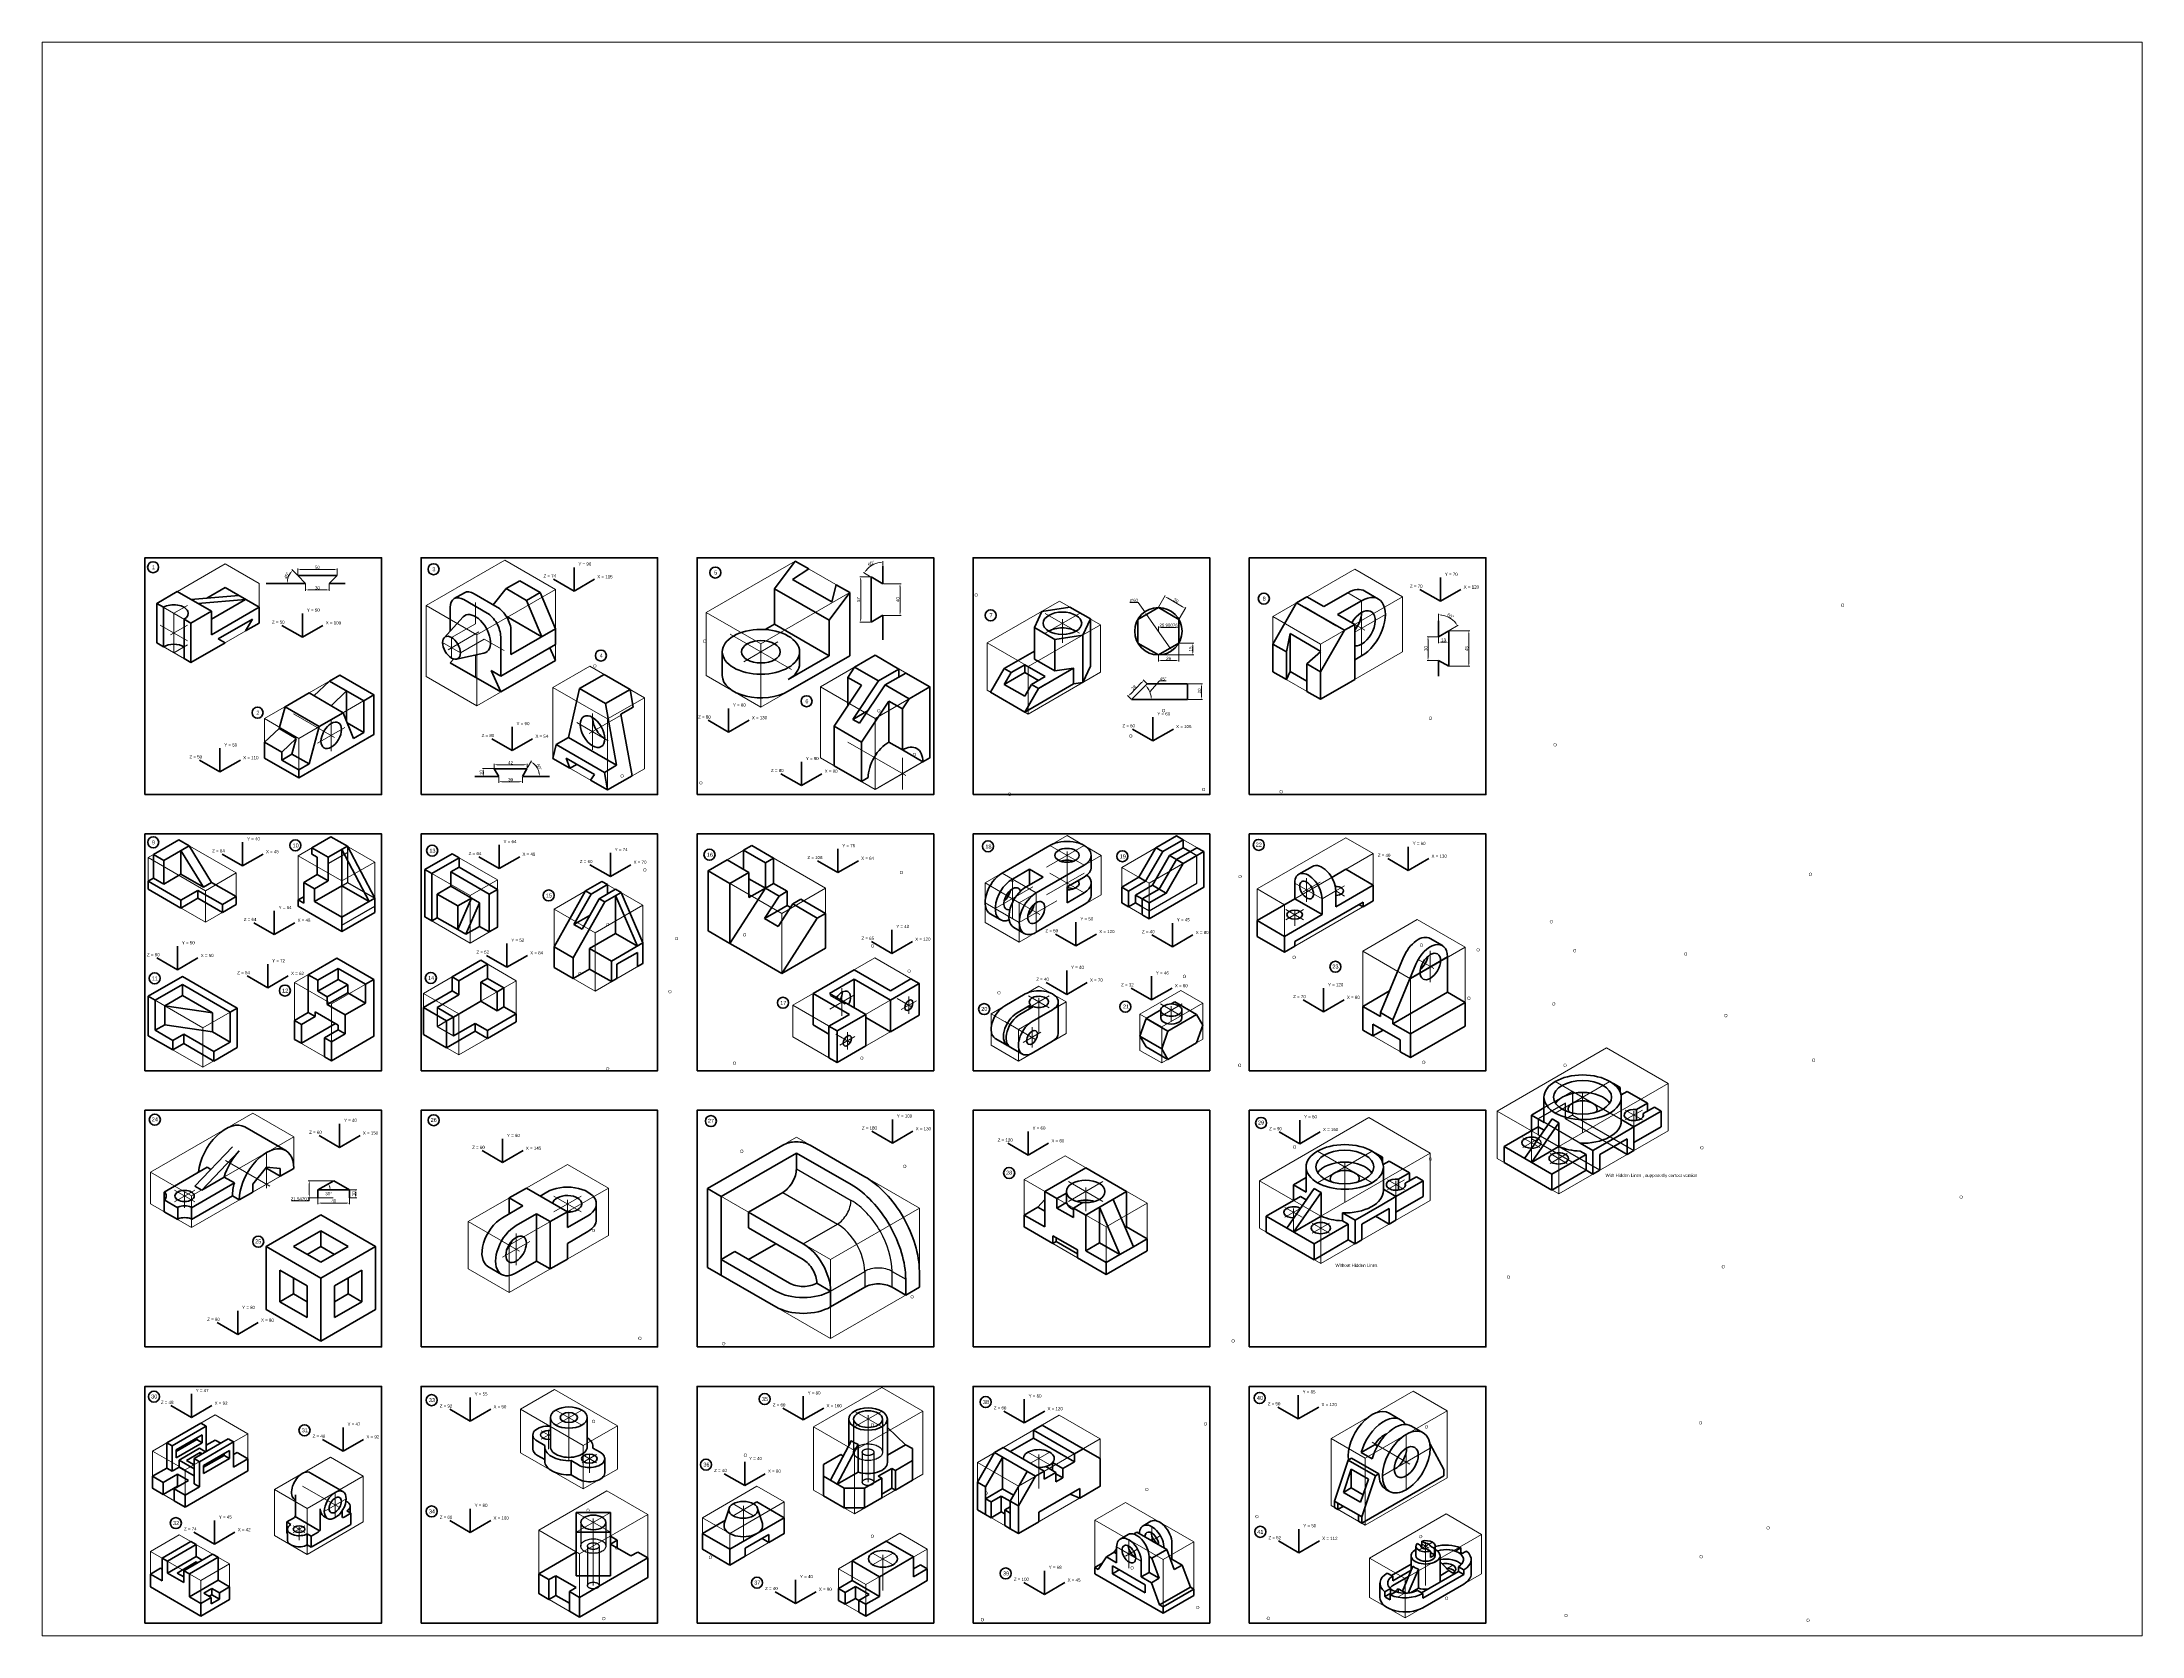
# Paper-space layout 'Layout1' of a CAD drawing. Header units: millimetres. Extents: x 26 to 231, y 20 to 176.
# The model-space entities are those that its viewports show. They can reach past a viewport. Long polylines and large blocks are cut down to what shows.
import ezdxf

# ---------------------------------------------------------------- set-up
doc = ezdxf.new("R2010")
doc.units = ezdxf.units.MM
doc.linetypes.add('CENTER2', pattern=[28.575, 19.05, -3.175, 3.175, -3.175])
doc.linetypes.add('DASHED2', pattern=[9.525, 6.35, -3.175])
for name, color, linetype, lineweight in [('Centre', 1, 'CENTER2', 20), ('Dim and Hatch', 6, 'Continuous', 20), ('Hidden', 3, 'DASHED2', 30), ('Object', 2, 'Continuous', 40), ('Projection', 5, 'Continuous', 5)]:
    doc.layers.add(name, color=color, linetype=linetype, lineweight=lineweight)
doc.styles.get("Standard").update_dxf_attribs({"font": 'arial.ttf'})
doc.dimstyles.new('Copy of ISO-25', dxfattribs={"dimtxt": 4, "dimasz": 4, "dimexe": 1.25, "dimexo": 0.625, "dimtad": 1, "dimtoh": 1, "dimdec": 5, "dimdsep": 46, "dimtxsty": 'Standard', "dimcen": 2.5, "dimclrd": 256, "dimclre": 256, "dimclrt": 256, "dimadec": 0, "dimazin": 0, "dimtfac": 1, "dimtdec": 5, "dimtmove": 0, "dimatfit": 2, "dimfxl": 1, "dimlwd": -1, "dimlwe": -1, "dimarcsym": 0})
doc.dimstyles.new('ISO-25', dxfattribs={"dimtxt": 4, "dimasz": 4, "dimexe": 1.25, "dimexo": 0.625, "dimtad": 1, "dimtoh": 1, "dimdec": 0, "dimtxsty": 'Standard', "dimcen": 2.5, "dimclrd": 256, "dimclre": 256, "dimclrt": 256, "dimadec": 0, "dimazin": 0, "dimtfac": 1, "dimtdec": 0, "dimtmove": 0, "dimatfit": 2, "dimfxl": 1, "dimlwd": -1, "dimlwe": -1, "dimarcsym": 0})

# ---------------------------------------------------------------- blocks, each defined once
blk = doc.blocks.new('*D1')
at = {"layer": 'Defpoints', "color": 0, "transparency": 16777216}
for p in [(153.7, 1317.6), (183.5, 1329.2), (193.7, 1327.6), (203.7, 1317.6), (203.7, 1317.6)]:
    blk.add_point(p, dxfattribs=at)
at = {"layer": 'Dim and Hatch', "transparency": 16777216}
blk.add_line((193.3, 1328), (186.3, 1335), dxfattribs=at)
blk.add_arc((203.7, 1317.6), 23.4, 144.8198, 170.1802, dxfattribs=at)
for points in [[(184.1, 1331.4), (185.1, 1330.6), (187.2, 1334.1)], [(181.3, 1321.5), (180, 1321.6), (180.3, 1317.6)]]:
    blk.add_solid(points, dxfattribs=at)
at = {"layer": 'Dim and Hatch', "transparency": 16777216, "insert": (179.7, 1327.5), "char_height": 4, "attachment_point": 5, "rotation": 67.5}
blk.add_mtext('45°', dxfattribs=at)
blk = doc.blocks.new('*D2')
at = {"layer": 'Defpoints', "color": 0, "transparency": 16777216}
for p in [(243.7, 1335.2), (193.7, 1327.6), (243.7, 1327.6)]:
    blk.add_point(p, dxfattribs=at)
at = {"layer": 'Dim and Hatch', "transparency": 16777216}
for p, q in [((193.7, 1328.2), (193.7, 1336.4)), ((197.7, 1335.2), (239.7, 1335.2)), ((243.7, 1328.2), (243.7, 1336.4))]:
    blk.add_line(p, q, dxfattribs=at)
for points in [[(197.7, 1335.9), (197.7, 1334.5), (193.7, 1335.2)], [(239.7, 1335.9), (239.7, 1334.5), (243.7, 1335.2)]]:
    blk.add_solid(points, dxfattribs=at)
at = {"layer": 'Dim and Hatch', "transparency": 16777216, "insert": (218.7, 1337.9), "char_height": 4, "attachment_point": 5}
blk.add_mtext('50', dxfattribs=at)
blk = doc.blocks.new('*D3')
at = {"layer": 'Defpoints', "color": 0, "transparency": 16777216}
for p in [(203.7, 1317.6), (233.7, 1317.6), (233.7, 1309.4)]:
    blk.add_point(p, dxfattribs=at)
at = {"layer": 'Dim and Hatch', "transparency": 16777216}
for p, q in [((203.7, 1316.9), (203.7, 1308.1)), ((207.7, 1309.4), (229.7, 1309.4)), ((233.7, 1316.9), (233.7, 1308.1))]:
    blk.add_line(p, q, dxfattribs=at)
for points in [[(207.7, 1310), (207.7, 1308.7), (203.7, 1309.4)], [(229.7, 1310), (229.7, 1308.7), (233.7, 1309.4)]]:
    blk.add_solid(points, dxfattribs=at)
at = {"layer": 'Dim and Hatch', "transparency": 16777216, "insert": (218.7, 1312), "char_height": 4, "attachment_point": 5}
blk.add_mtext('30', dxfattribs=at)
blk = doc.blocks.new('*D4')
at = {"layer": 'Defpoints', "color": 0, "transparency": 16777216}
for p in [(478.6, 1072.8), (478.6, 1072.8), (484.4, 1082.8), (498.9, 1080.2), (512.9, 1072.8)]:
    blk.add_point(p, dxfattribs=at)
at = {"layer": 'Dim and Hatch', "transparency": 16777216}
blk.add_line((484.7, 1083.3), (490, 1092.6), dxfattribs=at)
blk.add_arc((478.6, 1072.8), 21.7, 10.5904, 49.4096, dxfattribs=at)
for points in [[(492.3, 1088.7), (493.1, 1089.8), (489.4, 1091.5)], [(500.6, 1076.8), (499.2, 1076.7), (500.3, 1072.8)]]:
    blk.add_solid(points, dxfattribs=at)
at = {"layer": 'Dim and Hatch', "transparency": 16777216, "insert": (499.7, 1084.9), "char_height": 4, "attachment_point": 5, "rotation": 300}
blk.add_mtext('60°', dxfattribs=at)
blk = doc.blocks.new('*D5')
at = {"layer": 'Defpoints', "color": 0, "transparency": 16777216}
for p in [(448.6, 1072.8), (478.6, 1072.8), (478.6, 1066.3)]:
    blk.add_point(p, dxfattribs=at)
at = {"layer": 'Dim and Hatch', "transparency": 16777216}
for p, q in [((448.6, 1072.2), (448.6, 1065)), ((452.6, 1066.3), (474.6, 1066.3)), ((478.6, 1072.2), (478.6, 1065))]:
    blk.add_line(p, q, dxfattribs=at)
for points in [[(452.6, 1066.9), (452.6, 1065.6), (448.6, 1066.3)], [(474.6, 1066.9), (474.6, 1065.6), (478.6, 1066.3)]]:
    blk.add_solid(points, dxfattribs=at)
at = {"layer": 'Dim and Hatch', "transparency": 16777216, "insert": (463.6, 1068.9), "char_height": 4, "attachment_point": 5}
blk.add_mtext('30', dxfattribs=at)
blk = doc.blocks.new('*D6')
at = {"layer": 'Defpoints', "color": 0, "transparency": 16777216}
for p in [(429.1, 1072.8), (442.8, 1082.8), (448.6, 1072.8)]:
    blk.add_point(p, dxfattribs=at)
at = {"layer": 'Dim and Hatch', "transparency": 16777216}
for p, q in [((442.2, 1082.8), (427.8, 1082.8)), ((448, 1072.8), (427.8, 1072.8)), ((429.1, 1078.8), (429.1, 1076.8))]:
    blk.add_line(p, q, dxfattribs=at)
for points in [[(428.4, 1078.8), (429.7, 1078.8), (429.1, 1082.8)], [(428.4, 1076.8), (429.7, 1076.8), (429.1, 1072.8)]]:
    blk.add_solid(points, dxfattribs=at)
at = {"layer": 'Dim and Hatch', "transparency": 16777216, "insert": (426.4, 1077.8), "char_height": 4, "attachment_point": 5, "rotation": 90}
blk.add_mtext('10', dxfattribs=at)
blk = doc.blocks.new('*D7')
at = {"layer": 'Defpoints', "color": 0, "transparency": 16777216}
for p in [(442.8, 1082.8), (484.4, 1087.8), (484.4, 1082.8)]:
    blk.add_point(p, dxfattribs=at)
at = {"layer": 'Dim and Hatch', "transparency": 16777216}
for p, q in [((442.8, 1083.4), (442.8, 1089)), ((446.8, 1087.8), (480.4, 1087.8)), ((484.4, 1083.4), (484.4, 1089))]:
    blk.add_line(p, q, dxfattribs=at)
for points in [[(446.8, 1088.4), (446.8, 1087.1), (442.8, 1087.8)], [(480.4, 1088.4), (480.4, 1087.1), (484.4, 1087.8)]]:
    blk.add_solid(points, dxfattribs=at)
at = {"layer": 'Dim and Hatch', "transparency": 16777216, "insert": (463.6, 1090.4), "char_height": 4, "attachment_point": 5}
blk.add_mtext('42', dxfattribs=at)
blk = doc.blocks.new('*D8')
at = {"layer": 'Defpoints', "color": 0, "transparency": 16777216}
for p in [(935.6, 1317.1), (935.6, 1277.1), (957.3, 1277.1)]:
    blk.add_point(p, dxfattribs=at)
at = {"layer": 'Dim and Hatch', "transparency": 16777216}
for p, q in [((936.2, 1317.1), (958.6, 1317.1)), ((957.3, 1313.1), (957.3, 1281.1)), ((936.2, 1277.1), (958.6, 1277.1))]:
    blk.add_line(p, q, dxfattribs=at)
for points in [[(956.6, 1313.1), (958, 1313.1), (957.3, 1317.1)], [(956.6, 1281.1), (958, 1281.1), (957.3, 1277.1)]]:
    blk.add_solid(points, dxfattribs=at)
at = {"layer": 'Dim and Hatch', "transparency": 16777216, "insert": (954.6, 1297.1), "char_height": 4, "attachment_point": 5, "rotation": 90}
blk.add_mtext('40', dxfattribs=at)
blk = doc.blocks.new('*D9')
at = {"layer": 'Defpoints', "color": 0, "transparency": 16777216}
for p in [(920.6, 1325.8), (907.4, 1268.5), (920.6, 1268.5)]:
    blk.add_point(p, dxfattribs=at)
at = {"layer": 'Dim and Hatch', "transparency": 16777216}
for p, q in [((920, 1325.8), (906.2, 1325.8)), ((907.4, 1321.8), (907.4, 1272.5)), ((920, 1268.5), (906.2, 1268.5))]:
    blk.add_line(p, q, dxfattribs=at)
for points in [[(906.7, 1321.8), (908.1, 1321.8), (907.4, 1325.8)], [(906.7, 1272.5), (908.1, 1272.5), (907.4, 1268.5)]]:
    blk.add_solid(points, dxfattribs=at)
at = {"layer": 'Dim and Hatch', "transparency": 16777216, "insert": (904.7, 1297.1), "char_height": 4, "attachment_point": 5, "rotation": 90}
blk.add_mtext('57', dxfattribs=at)
blk = doc.blocks.new('*D10')
at = {"layer": 'Defpoints', "color": 0, "transparency": 16777216}
for p in [(926.2, 1342.8), (935.6, 1339.9), (920.6, 1325.8), (935.6, 1317.1), (935.6, 1317.1)]:
    blk.add_point(p, dxfattribs=at)
at = {"layer": 'Dim and Hatch', "transparency": 16777216}
for p, q in [((920, 1326.1), (910.9, 1331.4)), ((935.6, 1340.5), (935.6, 1345.7))]:
    blk.add_line(p, q, dxfattribs=at)
blk.add_arc((935.6, 1317.1), 27.3, 98.4003, 141.5997, dxfattribs=at)
for points in [[(914.7, 1333.7), (913.6, 1334.5), (911.9, 1330.8)], [(931.5, 1344.8), (931.6, 1343.5), (935.6, 1344.4)]]:
    blk.add_solid(points, dxfattribs=at)
at = {"layer": 'Dim and Hatch', "transparency": 16777216, "insert": (920.6, 1343.1), "char_height": 4, "attachment_point": 5, "rotation": 30}
blk.add_mtext('60°', dxfattribs=at)
blk = doc.blocks.new('*D11')
at = {"layer": 'Defpoints', "color": 0, "transparency": 16777216}
for p in [(1267.6, 1281.6), (1302.1, 1232.5)]:
    blk.add_point(p, dxfattribs=at)
at = {"layer": 'Dim and Hatch', "transparency": 16777216}
for p, q in [((1259.4, 1293.3), (1248.7, 1293.3)), ((1267.6, 1281.6), (1259.4, 1293.3)), ((1299.8, 1235.7), (1269.9, 1278.3))]:
    blk.add_line(p, q, dxfattribs=at)
for points in [[(1270.4, 1278.7), (1269.3, 1277.9), (1267.6, 1281.6)], [(1300.3, 1236.1), (1299.2, 1235.4), (1302.1, 1232.5)]]:
    blk.add_solid(points, dxfattribs=at)
at = {"layer": 'Dim and Hatch', "transparency": 16777216, "insert": (1253.7, 1296), "char_height": 4, "attachment_point": 5}
blk.add_mtext('∅60', dxfattribs=at)
blk = doc.blocks.new('*D12')
at = {"layer": 'Defpoints', "color": 0, "transparency": 16777216}
for p in [(1284.8, 1287), (1318.9, 1286.1), (1310.8, 1272)]:
    blk.add_point(p, dxfattribs=at)
at = {"layer": 'Dim and Hatch', "transparency": 16777216}
for p, q in [((1285.1, 1287.6), (1293.6, 1302.1)), ((1296.4, 1299.1), (1315.5, 1288.1)), ((1311.1, 1272.6), (1319.5, 1287.1))]:
    blk.add_line(p, q, dxfattribs=at)
for points in [[(1296.7, 1299.6), (1296.1, 1298.5), (1292.9, 1301.1)], [(1315.8, 1288.6), (1315.1, 1287.5), (1318.9, 1286.1)]]:
    blk.add_solid(points, dxfattribs=at)
at = {"layer": 'Dim and Hatch', "transparency": 16777216, "insert": (1307.3, 1295.9), "char_height": 4, "attachment_point": 5, "rotation": 330}
blk.add_mtext('30', dxfattribs=at)
blk = doc.blocks.new('*D13')
at = {"layer": 'Defpoints', "color": 0, "transparency": 16777216}
for p in [(1284.8, 1227), (1310.8, 1242), (1284.8, 1219.9)]:
    blk.add_point(p, dxfattribs=at)
at = {"layer": 'Dim and Hatch', "transparency": 16777216}
for p, q in [((1284.8, 1226.4), (1284.8, 1218.6)), ((1310.8, 1241.4), (1310.8, 1218.6)), ((1306.8, 1219.9), (1288.8, 1219.9))]:
    blk.add_line(p, q, dxfattribs=at)
for points in [[(1288.8, 1220.5), (1288.8, 1219.2), (1284.8, 1219.9)], [(1306.8, 1220.5), (1306.8, 1219.2), (1310.8, 1219.9)]]:
    blk.add_solid(points, dxfattribs=at)
at = {"layer": 'Dim and Hatch', "transparency": 16777216, "insert": (1297.8, 1222.5), "char_height": 4, "attachment_point": 5}
blk.add_mtext('26', dxfattribs=at)
blk = doc.blocks.new('*D14')
at = {"layer": 'Defpoints', "color": 0, "transparency": 16777216}
for p in [(1284.8, 1227), (1310.8, 1242), (1328.5, 1242)]:
    blk.add_point(p, dxfattribs=at)
at = {"layer": 'Dim and Hatch', "transparency": 16777216}
for p, q in [((1285.5, 1227), (1329.7, 1227)), ((1311.4, 1242), (1329.7, 1242)), ((1328.5, 1231), (1328.5, 1238))]:
    blk.add_line(p, q, dxfattribs=at)
for points in [[(1327.8, 1238), (1329.1, 1238), (1328.5, 1242)], [(1327.8, 1231), (1329.1, 1231), (1328.5, 1227)]]:
    blk.add_solid(points, dxfattribs=at)
at = {"layer": 'Dim and Hatch', "transparency": 16777216, "insert": (1325.8, 1234.5), "char_height": 4, "attachment_point": 5, "rotation": 90}
blk.add_mtext('15', dxfattribs=at)
blk = doc.blocks.new('*D15')
at = {"layer": 'Defpoints', "color": 0, "transparency": 16777216}
for p in [(1270.6, 1190.5), (1275, 1177), (1250.6, 1170.5), (1250.6, 1170.5), (1321.9, 1170.5)]:
    blk.add_point(p, dxfattribs=at)
at = {"layer": 'Dim and Hatch', "transparency": 16777216}
for p, q in [((1274, 1180.2), (1286.3, 1193.9)), ((1286.3, 1193.9), (1294.9, 1193.9))]:
    blk.add_line(p, q, dxfattribs=at)
blk.add_arc((1250.6, 1170.5), 25.3, 9.0674, 35.9326, dxfattribs=at)
for points in [[(1270.6, 1184.9), (1271.6, 1185.8), (1268.5, 1188.4)], [(1276.3, 1174.5), (1274.9, 1174.4), (1275.9, 1170.5)]]:
    blk.add_solid(points, dxfattribs=at)
at = {"layer": 'Dim and Hatch', "transparency": 16777216, "insert": (1290.9, 1196.6), "char_height": 4, "attachment_point": 5}
blk.add_mtext('45°', dxfattribs=at)
blk = doc.blocks.new('*D16')
at = {"layer": 'Defpoints', "color": 0, "transparency": 16777216}
for p in [(1321.9, 1190.5), (1321.9, 1170.5), (1339.6, 1170.5)]:
    blk.add_point(p, dxfattribs=at)
at = {"layer": 'Dim and Hatch', "transparency": 16777216}
for p, q in [((1322.6, 1190.5), (1340.8, 1190.5)), ((1339.6, 1186.5), (1339.6, 1174.5)), ((1322.6, 1170.5), (1340.8, 1170.5))]:
    blk.add_line(p, q, dxfattribs=at)
for points in [[(1338.9, 1186.5), (1340.2, 1186.5), (1339.6, 1190.5)], [(1338.9, 1174.5), (1340.2, 1174.5), (1339.6, 1170.5)]]:
    blk.add_solid(points, dxfattribs=at)
at = {"layer": 'Dim and Hatch', "transparency": 16777216, "insert": (1336.9, 1181.3), "char_height": 4, "attachment_point": 5, "rotation": 90}
blk.add_mtext('20', dxfattribs=at)
blk = doc.blocks.new('*D17')
at = {"layer": 'Defpoints', "color": 0, "transparency": 16777216}
for p in [(1266.5, 1194.6), (1270.6, 1190.5), (1250.6, 1170.5)]:
    blk.add_point(p, dxfattribs=at)
at = {"layer": 'Dim and Hatch', "transparency": 16777216}
for p, q in [((1250.2, 1170.9), (1245.6, 1175.5)), ((1249.3, 1177.4), (1263.6, 1191.8)), ((1270.2, 1190.9), (1265.6, 1195.5))]:
    blk.add_line(p, q, dxfattribs=at)
for points in [[(1248.8, 1177.9), (1249.8, 1177), (1246.5, 1174.6)], [(1263.2, 1192.3), (1264.1, 1191.3), (1266.5, 1194.6)]]:
    blk.add_solid(points, dxfattribs=at)
at = {"layer": 'Dim and Hatch', "transparency": 16777216, "insert": (1253.7, 1185.6), "char_height": 4, "attachment_point": 5, "rotation": 45}
blk.add_mtext('28', dxfattribs=at)
blk = doc.blocks.new('*D18')
at = {"layer": 'Defpoints', "color": 0, "transparency": 16777216}
for p in [(1640, 1270), (1653, 1257.5), (1657.8, 1271.3), (1640, 1250), (1640, 1250)]:
    blk.add_point(p, dxfattribs=at)
at = {"layer": 'Dim and Hatch', "transparency": 16777216}
for p, q in [((1640, 1270.6), (1640, 1279)), ((1653.5, 1257.8), (1665.1, 1264.5))]:
    blk.add_line(p, q, dxfattribs=at)
blk.add_arc((1640, 1250), 27.8, 38.2643, 81.7357, dxfattribs=at)
for points in [[(1643.9, 1276.8), (1644, 1278.1), (1640, 1277.8)], [(1662.3, 1267.6), (1661.2, 1266.8), (1664, 1263.9)]]:
    blk.add_solid(points, dxfattribs=at)
at = {"layer": 'Dim and Hatch', "transparency": 16777216, "insert": (1655.2, 1276.3), "char_height": 4, "attachment_point": 5, "rotation": 330}
blk.add_mtext('60°', dxfattribs=at)
blk = doc.blocks.new('*D19')
at = {"layer": 'Defpoints', "color": 0, "transparency": 16777216}
for p in [(1640, 1250), (1626.7, 1220), (1640, 1220)]:
    blk.add_point(p, dxfattribs=at)
at = {"layer": 'Dim and Hatch', "transparency": 16777216}
for p, q in [((1639.4, 1250), (1625.5, 1250)), ((1626.7, 1246), (1626.7, 1224)), ((1639.4, 1220), (1625.5, 1220))]:
    blk.add_line(p, q, dxfattribs=at)
for points in [[(1626, 1246), (1627.4, 1246), (1626.7, 1250)], [(1626, 1224), (1627.4, 1224), (1626.7, 1220)]]:
    blk.add_solid(points, dxfattribs=at)
at = {"layer": 'Dim and Hatch', "transparency": 16777216, "insert": (1624, 1235), "char_height": 4, "attachment_point": 5, "rotation": 90}
blk.add_mtext('30', dxfattribs=at)
blk = doc.blocks.new('*D20')
at = {"layer": 'Defpoints', "color": 0, "transparency": 16777216}
for p in [(1653, 1257.5), (1653, 1212.5), (1678.4, 1212.5)]:
    blk.add_point(p, dxfattribs=at)
at = {"layer": 'Dim and Hatch', "transparency": 16777216}
for p, q in [((1653.6, 1257.5), (1679.7, 1257.5)), ((1678.4, 1253.5), (1678.4, 1216.5)), ((1653.6, 1212.5), (1679.7, 1212.5))]:
    blk.add_line(p, q, dxfattribs=at)
for points in [[(1677.7, 1253.5), (1679.1, 1253.5), (1678.4, 1257.5)], [(1677.7, 1216.5), (1679.1, 1216.5), (1678.4, 1212.5)]]:
    blk.add_solid(points, dxfattribs=at)
at = {"layer": 'Dim and Hatch', "transparency": 16777216, "insert": (1675.7, 1235), "char_height": 4, "attachment_point": 5, "rotation": 90}
blk.add_mtext('45', dxfattribs=at)
blk = doc.blocks.new('*D21')
at = {"layer": 'Defpoints', "color": 0, "transparency": 16777216}
for p in [(1653, 1257.5), (1640, 1250), (1653, 1243.2)]:
    blk.add_point(p, dxfattribs=at)
at = {"layer": 'Dim and Hatch', "transparency": 16777216}
for p, q in [((1653, 1256.9), (1653, 1241.9)), ((1640, 1249.4), (1640, 1241.9)), ((1644, 1243.2), (1649, 1243.2))]:
    blk.add_line(p, q, dxfattribs=at)
for points in [[(1644, 1243.8), (1644, 1242.5), (1640, 1243.2)], [(1649, 1243.8), (1649, 1242.5), (1653, 1243.2)]]:
    blk.add_solid(points, dxfattribs=at)
at = {"layer": 'Dim and Hatch', "transparency": 16777216, "insert": (1646.5, 1245.8), "char_height": 4, "attachment_point": 5}
blk.add_mtext('13', dxfattribs=at)
blk = doc.blocks.new('*D22')
at = {"layer": 'Defpoints', "color": 0, "transparency": 16777216}
for p in [(1284.8, 1257), (1310.8, 1261.9), (1310.8, 1257)]:
    blk.add_point(p, dxfattribs=at)
at = {"layer": 'Dim and Hatch', "transparency": 16777216}
for p, q in [((1284.8, 1257.6), (1284.8, 1263.1)), ((1288.8, 1261.9), (1306.8, 1261.9)), ((1310.8, 1257.6), (1310.8, 1263.1))]:
    blk.add_line(p, q, dxfattribs=at)
for points in [[(1288.8, 1262.6), (1288.8, 1261.2), (1284.8, 1261.9)], [(1306.8, 1262.6), (1306.8, 1261.2), (1310.8, 1261.9)]]:
    blk.add_solid(points, dxfattribs=at)
at = {"layer": 'Dim and Hatch', "transparency": 16777216, "insert": (1297.8, 1264.6), "char_height": 4, "attachment_point": 5}
blk.add_mtext('25.98076', dxfattribs=at)
blk = doc.blocks.new('*D23')
at = {"layer": 'Defpoints', "color": 0, "transparency": 16777216}
for p in [(219.4, 539), (259.4, 539), (219.4, 532.2)]:
    blk.add_point(p, dxfattribs=at)
at = {"layer": 'Dim and Hatch', "transparency": 16777216}
for p, q in [((219.4, 538.4), (219.4, 531)), ((259.4, 538.4), (259.4, 531)), ((255.4, 532.2), (223.4, 532.2))]:
    blk.add_line(p, q, dxfattribs=at)
for points in [[(223.4, 532.9), (223.4, 531.6), (219.4, 532.2)], [(255.4, 532.9), (255.4, 531.6), (259.4, 532.2)]]:
    blk.add_solid(points, dxfattribs=at)
at = {"layer": 'Dim and Hatch', "transparency": 16777216, "insert": (239.4, 534.9), "char_height": 4, "attachment_point": 5}
blk.add_mtext('40', dxfattribs=at)
blk = doc.blocks.new('*D24')
at = {"layer": 'Defpoints', "color": 0, "transparency": 16777216}
for p in [(259.4, 549), (259.4, 539), (267.4, 549)]:
    blk.add_point(p, dxfattribs=at)
at = {"layer": 'Dim and Hatch', "transparency": 16777216}
for p, q in [((260, 549), (268.6, 549)), ((260, 539), (268.6, 539)), ((267.4, 543), (267.4, 545))]:
    blk.add_line(p, q, dxfattribs=at)
for points in [[(266.7, 545), (268.1, 545), (267.4, 549)], [(266.7, 543), (268.1, 543), (267.4, 539)]]:
    blk.add_solid(points, dxfattribs=at)
at = {"layer": 'Dim and Hatch', "transparency": 16777216, "insert": (264.7, 544), "char_height": 4, "attachment_point": 5, "rotation": 90}
blk.add_mtext('10', dxfattribs=at)
blk = doc.blocks.new('*D25')
at = {"layer": 'Defpoints', "color": 0, "transparency": 16777216}
for p in [(239.4, 560.6), (219.4, 549), (219.4, 549), (233.9, 554.3), (259.4, 549)]:
    blk.add_point(p, dxfattribs=at)
at = {"layer": 'Dim and Hatch', "transparency": 16777216}
blk.add_arc((219.4, 549), 15.4, 14.8804, 15.1196, dxfattribs=at)
for points in [[(233.6, 552.8), (234.9, 553.3), (232.7, 556.7)], [(234.9, 553.1), (233.6, 552.9), (234.8, 549)]]:
    blk.add_solid(points, dxfattribs=at)
at = {"layer": 'Dim and Hatch', "transparency": 16777216, "insert": (232.9, 544.2), "char_height": 4, "attachment_point": 5}
blk.add_mtext('30°', dxfattribs=at)
blk = doc.blocks.new('*D26')
at = {"layer": 'Defpoints', "color": 0, "transparency": 16777216}
for p in [(239.4, 560.6), (208.3, 539), (239.4, 539)]:
    blk.add_point(p, dxfattribs=at)
at = {"layer": 'Dim and Hatch', "transparency": 16777216}
for p, q in [((238.7, 560.6), (207.1, 560.6)), ((208.3, 535), (185.6, 535)), ((238.7, 539), (207.1, 539)), ((208.3, 556.6), (208.3, 543)), ((208.3, 539), (208.3, 535))]:
    blk.add_line(p, q, dxfattribs=at)
for points in [[(207.7, 556.6), (209, 556.6), (208.3, 560.6)], [(207.7, 543), (209, 543), (208.3, 539)]]:
    blk.add_solid(points, dxfattribs=at)
at = {"layer": 'Dim and Hatch', "transparency": 16777216, "insert": (196.6, 537.7), "char_height": 4, "attachment_point": 5}
blk.add_mtext('21.54701', dxfattribs=at)

msp = doc.modelspace()

# ---------------------------------------------------------------- linework, layer by layer
at = {"layer": 'Centre'}
for p, q in [((1542.399196, 1295.667046), (1525.078688, 1305.667046)), ((36.581523, 1279.779534), (53.902031, 1289.779534)), ((36.581523, 1279.779534), (36.581523, 1229.779534)), ((418.97566, 1266.534718), (418.97566, 1293.534718)), ((1141.456245, 1279.574281), (1184.757516, 1254.574281)), ((1184.757516, 1279.574281), (1141.456245, 1254.574281)), ((1533.738942, 1255.667046), (1572.710085, 1278.167046)), ((1542.399196, 1225.667046), (1542.399196, 1295.667046)), ((19.261015, 1264.779534), (53.902031, 1244.779534)), ((32.251396, 1252.279534), (53.902031, 1264.779534)), ((384.334644, 1233.534718), (423.305787, 1256.034718)), ((388.664771, 1249.034718), (418.97566, 1266.534718)), ((741.957397, 1253.3768), (819.899683, 1208.3768)), ((1163.10688, 1272.074281), (1163.10688, 1242.074281)), ((1546.729323, 1258.167046), (1520.748561, 1273.167046)), ((36.581523, 1229.779534), (53.902031, 1239.779534)), ((399.923101, 1229.534718), (377.406441, 1242.534718)), ((388.664771, 1223.034718), (388.664771, 1249.034718)), ((399.923101, 1229.534718), (430.23399, 1247.034718)), ((418.97566, 1226.832158), (418.97566, 1198.534718)), ((430.23399, 1247.034718), (455.348727, 1232.534718)), ((802.579175, 1243.3768), (759.277905, 1218.3768)), ((780.92854, 1235.8768), (780.92854, 1195.8768)), ((240.513837, 1122.486007), (188.552313, 1152.486007)), ((236.18371, 1144.986007), (236.18371, 1104.986007)), ((563.105206, 1127.270528), (602.942375, 1150.270528)), ((567.435333, 1106.770528), (567.435333, 1152.770528)), ((253.504218, 1134.986007), (218.863202, 1114.986007)), ((547.516749, 1141.270528), (587.353918, 1118.270528)), ((964.581889, 1074.008052), (890.969729, 1116.508052)), ((990.562651, 1094.008052), (929.940872, 1059.008052)), ((960.251762, 1056.508052), (960.251762, 1096.508052)), ((1143.027214, 957.949592), (1190.658611, 985.449592)), ((1147.357341, 985.449592), (1190.658611, 960.449592)), ((1169.007976, 977.949592), (1169.007976, 917.949592)), ((1078.075308, 905.449592), (1125.706706, 932.949592)), ((1130.036833, 925.449592), (1086.735562, 950.449592)), ((1099.725944, 942.949592), (1099.725944, 892.949592)), ((1143.027214, 922.949592), (1190.658611, 950.449592)), ((1147.357341, 950.449592), (1190.658611, 925.449592)), ((1492.310435, 917.806915), (1457.669419, 937.806915)), ((1468.494737, 926.556915), (1490.145372, 939.056915)), ((1472.824864, 944.056915), (1472.824864, 914.056915)), ((1520.889274, 934.306915), (1509.630943, 927.806915)), ((1509.630943, 932.806915), (1509.630943, 913.806915)), ((1108.386198, 887.949592), (1065.084927, 912.949592)), ((1134.36696, 897.949592), (1082.405435, 927.949592)), ((1108.386198, 887.949592), (1156.017595, 915.449592)), ((1130.036833, 925.449592), (1130.036833, 875.449592)), ((1492.310435, 917.806915), (1509.630943, 927.806915)), ((1509.630943, 927.806915), (1520.889274, 921.306915)), ((1446.411089, 891.306915), (1468.927749, 904.306915)), ((1446.411089, 904.306915), (1468.927749, 891.306915)), ((1457.669419, 902.806915), (1457.669419, 883.806915)), ((1629.5678, 852.076863), (1629.5678, 812.076863)), ((1603.587038, 817.076863), (1651.218435, 844.576863)), ((1633.897927, 829.576863), (1613.979342, 841.076863)), ((883.581776, 804.449206), (883.581776, 769.449206)), ((868.426331, 778.199206), (898.73722, 795.699206)), ((887.911903, 784.449206), (868.859344, 795.449206)), ((972.782392, 780.449206), (953.729833, 791.449206)), ((958.925986, 777.449206), (977.978545, 788.449206)), ((968.452265, 793.949206), (968.452265, 771.949206)), ((1146.354944, 794.739528), (1120.374182, 779.739528)), ((1146.354944, 779.739528), (1120.374182, 794.739528)), ((1133.364563, 792.239528), (1133.364563, 747.239528)), ((1315.091562, 784.802776), (1287.378749, 768.802776)), ((1315.091562, 768.802776), (1287.378749, 784.802776)), ((1301.235156, 781.802776), (1301.235156, 761.802776)), ((894.840106, 735.449206), (875.787547, 746.449206)), ((890.509979, 748.949206), (890.509979, 726.949206)), ((1129.034436, 739.739528), (1090.063293, 762.239528)), ((1135.96264, 748.739528), (1113.445979, 735.739528)), ((1124.704309, 755.239528), (1124.704309, 729.239528)), ((880.9837, 732.449206), (900.036258, 743.449206)), ((1857.319652, 646.323375), (1788.03762, 686.323375)), ((1788.03762, 646.323375), (1857.319652, 686.323375)), ((1822.678636, 671.323375), (1822.678636, 621.323375)), ((1898.455859, 637.573375), (1876.805223, 650.073375)), ((1898.455859, 650.073375), (1876.805223, 637.573375)), ((1887.630541, 648.823375), (1887.630541, 618.823375)), ((1768.552048, 602.573375), (1746.901413, 615.073375)), ((1768.552048, 615.073375), (1746.901413, 602.573375)), ((1757.72673, 613.823375), (1757.72673, 583.823375)), ((158.528965, 553.785361), (102.237314, 586.285361)), ((154.198838, 551.285361), (154.198838, 596.285361)), ((1555.775443, 558.034118), (1486.49341, 598.034118)), ((1486.49341, 558.034118), (1555.775443, 598.034118)), ((1803.193064, 582.573375), (1781.542429, 595.073375)), ((1803.193064, 595.073375), (1781.542429, 582.573375)), ((1792.367747, 593.823375), (1792.367747, 563.823375)), ((119.557822, 536.285361), (188.839854, 576.285361)), ((1171.012849, 559.442357), (1214.31412, 534.442357)), ((1214.31412, 559.442357), (1171.012849, 534.442357)), ((1521.134426, 583.034118), (1521.134426, 533.034118)), ((1596.911649, 549.284118), (1575.261014, 561.784118)), ((1596.911649, 561.784118), (1575.261014, 549.284118)), ((1586.086332, 560.534118), (1586.086332, 530.534118)), ((63.26617, 548.785361), (37.285408, 533.785361)), ((37.285408, 548.785361), (63.26617, 533.785361)), ((50.275789, 546.285361), (50.275789, 526.285361)), ((552.852368, 521.219956), (518.211352, 541.219956)), ((552.852368, 541.219956), (518.211352, 521.219956)), ((535.53186, 536.219956), (535.53186, 511.219956)), ((1192.663485, 551.942357), (1192.663485, 521.942357)), ((1467.007839, 526.784118), (1445.357204, 514.284118)), ((1467.007839, 514.284118), (1445.357204, 526.784118)), ((1456.182521, 525.534118), (1456.182521, 495.534118)), ((1501.648855, 494.284118), (1479.99822, 506.784118)), ((1501.648855, 506.784118), (1479.99822, 494.284118)), ((453.259446, 463.719956), (487.900463, 483.719956)), ((453.259446, 483.719956), (474.910082, 471.219956)), ((470.579955, 493.719956), (470.579955, 453.719956)), ((1490.823537, 505.534118), (1490.823537, 475.534118)), ((553.879972, 269.915426), (520.971006, 250.915426)), ((520.971006, 269.915426), (553.879972, 250.915426)), ((899.401916, 248.530332), (934.042933, 268.530332)), ((934.042933, 248.530332), (899.401916, 268.530332)), ((502.35146, 243.665426), (514.155337, 236.850455)), ((514.155337, 239.980397), (502.35146, 233.165426)), ((511.444727, 220.415426), (511.444727, 243.415426)), ((537.425489, 205.415426), (537.425489, 265.415426)), ((916.722425, 263.530332), (916.722425, 178.530332)), ((554.312984, 213.665426), (572.499518, 203.165426)), ((572.499518, 213.665426), (554.312984, 203.165426)), ((563.406251, 190.415426), (563.406251, 213.415426)), ((1147.137963, 200.463115), (1119.42515, 216.463115)), ((1122.889251, 202.463115), (1147.137963, 216.463115)), ((1133.281556, 213.463115), (1133.281556, 170.463115)), ((1603.454408, 201.54554), (1555.823011, 229.04554)), ((1568.813392, 186.54554), (1629.43517, 221.54554)), ((1599.124281, 169.04554), (1599.124281, 239.04554)), ((199.68109, 173.589904), (245.580437, 147.089904)), ((241.25031, 165.589904), (241.25031, 133.589904)), ((227.393903, 141.589904), (255.106716, 157.589904)), ((546.80772, 115.029643), (590.108991, 140.029643)), ((546.80772, 140.029643), (590.108991, 115.029643)), ((745.655088, 136.016137), (771.63585, 151.016137)), ((771.63585, 136.016137), (745.655088, 151.016137)), ((758.645469, 148.516137), (758.645469, 103.516137)), ((202.712179, 114.839904), (187.989747, 123.339904)), ((202.712179, 123.339904), (187.989747, 114.839904)), ((195.350963, 121.589904), (195.350963, 105.089904)), ((568.458355, 47.529643), (568.458355, 132.529643)), ((1292.038627, 95.162155), (1260.861713, 113.162155)), ((1276.45017, 122.162155), (1276.45017, 104.162155)), ((1276.45017, 104.162155), (1286.409462, 109.912155)), ((948.530719, 73.785699), (922.549957, 88.785699)), ((922.549957, 73.785699), (948.530719, 88.785699)), ((935.540338, 86.285699), (935.540338, 41.285699)), ((1263.026776, 78.412155), (1231.849862, 96.412155)), ((1243.108192, 84.912155), (1257.397611, 93.162155)), ((1247.438319, 105.412155), (1247.438319, 69.412155)), ((1614.908452, 92.431621), (1632.22896, 102.431621)), ((1627.898833, 94.931621), (1619.238579, 99.931621)), ((1623.568706, 102.431621), (1623.568706, 47.431621)), ((1649.549468, 68.431621), (1658.209722, 73.431621)), ((1597.587944, 38.431621), (1588.92769, 33.431621))]:
    msp.add_line(p, q, dxfattribs=at)
at = {"layer": 'Defpoints'}
for p, q in [((825.90725, 575.711678), (895.189282, 535.711678)), ((808.586742, 545.711678), (877.868774, 505.711678)), ((834.567504, 480.711678), (877.868774, 505.711678)), ((869.20852, 420.711678), (912.50979, 445.711678)), ((912.50979, 445.711678), (912.50979, 425.711678)), ((947.150806, 425.711678), (947.150806, 445.711678)), ((947.150806, 445.711678), (964.471315, 435.711678))]:
    msp.add_line(p, q, dxfattribs=at)
for centre, major_axis, start_param, end_param in [((877.868774, 525.711678), (-12.247449, -21.213203), 7.0685834706, 8.6393797974), ((895.189282, 475.711678), (36.742346, -63.63961), 7.0685834706, 8.6393797974), ((877.868774, 465.711678), (24.494897, -42.426407), 7.0685834706, 8.6393797974), ((929.830298, 435.711678), (-24.494897, 0), 3.926990817, 5.4977871438)]:
    msp.add_ellipse(centre, major_axis=major_axis, ratio=0.5773502692, start_param=start_param, end_param=end_param, dxfattribs=at)
at = {"layer": 'Hidden'}
for p, q in [((232.417899, 962.482866), (256.666611, 976.482866)), ((256.666611, 984.482866), (256.666611, 938.482866)), ((1294.692793, 925.160561), (1316.343428, 962.660561)), ((1307.683174, 967.660561), (1316.343428, 962.660561)), ((1333.663936, 972.660561), (1316.343428, 962.660561)), ((1325.003682, 977.660561), (1333.663936, 972.660561)), ((1333.663936, 937.660561), (1333.663936, 972.660561)), ((249.738407, 934.482866), (256.666611, 938.482866)), ((256.666611, 938.482866), (291.307627, 918.482866)), ((1273.042157, 902.660561), (1333.663936, 937.660561)), ((249.738407, 884.482866), (291.307627, 908.482866)), ((1264.381903, 917.660561), (1273.042157, 912.660561)), ((1264.381903, 907.660561), (1273.042157, 902.660561)), ((1273.042157, 912.660561), (1294.692793, 925.160561)), ((1273.042157, 902.660561), (1273.042157, 912.660561)), ((1286.032539, 930.160561), (1294.692793, 925.160561)), ((370.317329, 780.037986), (370.317329, 756.037986)), ((370.317329, 756.037986), (382.441685, 763.037986)), ((370.317329, 756.037986), (391.101939, 744.037986)), ((1809.688255, 673.823375), (1773.6889, 653.039138)), ((1871.668355, 638.039147), (1809.688255, 673.823375)), ((1809.688255, 673.823375), (1809.688255, 643.823375)), ((1801.028001, 658.823375), (1766.386984, 638.823375)), ((1801.028001, 638.823375), (1801.028001, 658.823375)), ((1809.688255, 643.823375), (1801.028001, 638.823375)), ((1809.688255, 643.823375), (1887.630541, 598.823375)), ((1757.72673, 623.823375), (1757.72673, 613.823375)), ((1827.008763, 573.823375), (1757.72673, 613.823375)), ((1766.386984, 638.823375), (1766.386984, 618.823375)), ((1844.329271, 573.823375), (1766.386984, 618.823375)), ((1835.358128, 599.002867), (1773.6889, 634.607612)), ((1861.649779, 603.823375), (1801.028001, 638.823375)), ((1836.219015, 599.140916), (1869.760035, 618.505833)), ((898.351251, 258.530332), (898.351251, 216.530332)), ((935.093598, 258.530332), (935.093598, 216.530332)), ((909.373955, 216.530332), (909.373955, 178.530332)), ((924.070894, 216.530332), (924.070894, 178.530332)), ((552.536672, 127.529643), (552.536672, 97.529643)), ((584.380039, 127.529643), (584.380039, 97.529643)), ((561.109886, 97.529643), (561.109886, 47.529643)), ((575.806825, 97.529643), (575.806825, 47.529643))]:
    msp.add_line(p, q, dxfattribs=at)
msp.add_ellipse((1757.72673, 608.823375), major_axis=(-12.247449, 0), ratio=0.5773502692, start_param=1.5986509251, end_param=3.9202883868, dxfattribs=at)
for centre, major_axis in [((916.722425, 216.530332), (-18.371173, 0)), ((916.722425, 216.530332), (-7.348469, 0)), ((916.722425, 178.530332), (-7.348469, 0)), ((568.458355, 97.529643), (-15.921683, 0)), ((568.458355, 97.529643), (-7.348469, 0)), ((568.458355, 47.529643), (-7.348469, 0))]:
    msp.add_ellipse(centre, major_axis=major_axis, ratio=0.5773502692, dxfattribs=at)
at = {"layer": 'Object'}
for p, q in [((544.000277, 1307.893859), (544.000277, 1337.893859)), ((798.249048, 1310.8768), (824.22981, 1345.8768)), ((841.550318, 1335.8768), (821.059941, 1322.706925)), ((824.22981, 1345.8768), (841.550318, 1335.8768)), ((935.582819, 1317.129465), (935.582819, 1339.921434)), ((14.930888, 1292.279534), (40.91165, 1307.279534)), ((40.91165, 1307.279534), (84.21292, 1282.279534)), ((101.533428, 1312.279534), (78.439418, 1298.946201)), ((144.834698, 1287.279534), (101.533428, 1312.279534)), ((203.696223, 1317.550986), (153.696223, 1317.550986)), ((243.696223, 1327.550986), (193.696223, 1327.550986)), ((203.696223, 1317.550986), (193.696223, 1327.550986)), ((233.696223, 1317.550986), (243.696223, 1327.550986)), ((233.696223, 1317.550986), (253.696223, 1317.550986)), ((392.119992, 1298.312643), (404.995659, 1305.747632)), ((457.946803, 1311.034718), (441.616038, 1290.463289)), ((475.267311, 1321.034718), (457.946803, 1311.034718)), ((457.946803, 1311.034718), (483.927565, 1296.034718)), ((501.248073, 1306.034718), (475.267311, 1321.034718)), ((501.248073, 1306.034718), (483.927565, 1296.034718)), ((501.248073, 1306.034718), (520.300632, 1260.034718)), ((544.000277, 1307.893859), (518.019514, 1322.893859)), ((544.000277, 1307.893859), (569.981039, 1322.893859)), ((798.249048, 1310.8768), (867.53108, 1270.8768)), ((798.249048, 1310.8768), (798.249048, 1265.8768)), ((821.059941, 1322.706925), (870.70095, 1294.046675)), ((867.53108, 1270.8768), (893.511842, 1305.8768)), ((876.191334, 1315.8768), (870.70095, 1294.046675)), ((893.511842, 1305.8768), (876.191334, 1315.8768)), ((893.511842, 1305.8768), (893.511842, 1225.8768)), ((920.582819, 1325.789719), (920.582819, 1268.469211)), ((935.582819, 1317.129465), (920.582819, 1325.789719)), ((1494.767799, 1288.167046), (1525.078688, 1305.667046)), ((1546.511723, 1307.790152), (1563.832231, 1297.790152)), ((1642.433321, 1294.967838), (1616.452559, 1309.967838)), ((1642.433321, 1294.967838), (1642.433321, 1324.967838)), ((1642.433321, 1294.967838), (1668.414083, 1309.967838)), ((14.930888, 1292.279534), (23.591142, 1287.279534)), ((14.930888, 1292.279534), (14.930888, 1242.279534)), ((23.591142, 1237.279534), (23.591142, 1287.279534)), ((58.232158, 1297.279534), (118.853936, 1302.279534)), ((58.232158, 1267.279534), (84.21292, 1282.279534)), ((66.892412, 1292.279534), (127.51419, 1297.279534)), ((127.51419, 1297.279534), (84.21292, 1272.279534)), ((84.21292, 1252.279534), (144.834698, 1287.279534)), ((84.21292, 1282.279534), (84.21292, 1252.279534)), ((144.834698, 1267.279534), (144.834698, 1287.279534)), ((199.729589, 1249.438939), (199.729589, 1279.438939)), ((386.93272, 1287.034718), (386.93272, 1257.065161)), ((433.698092, 1280.034718), (404.253228, 1297.034718)), ((446.688473, 1287.534718), (417.243609, 1304.534718)), ((483.927565, 1296.034718), (502.980124, 1250.034718)), ((1137.126118, 1282.074281), (1127.616523, 1261.583848)), ((1172.616589, 1287.564648), (1137.126118, 1282.074281)), ((1198.597237, 1272.564713), (1172.616589, 1287.564648)), ((1460.126783, 1293.167046), (1429.815894, 1240.667046)), ((1473.117164, 1300.667046), (1460.126783, 1293.167046)), ((1460.126783, 1293.167046), (1520.748561, 1258.167046)), ((1470.947294, 1286.919821), (1509.92805, 1264.414271)), ((1473.117164, 1300.667046), (1494.767799, 1288.167046)), ((1512.088307, 1278.167046), (1542.399196, 1295.667046)), ((1533.738942, 1265.667046), (1512.088307, 1278.167046)), ((49.571904, 1272.279534), (58.232158, 1267.279534)), ((49.571904, 1272.279534), (49.571904, 1222.279534)), ((58.232158, 1267.279534), (58.232158, 1217.279534)), ((136.174444, 1272.279534), (92.873174, 1247.279534)), ((136.174444, 1272.279534), (127.51419, 1257.279534)), ((144.834698, 1267.279534), (127.51419, 1257.279534)), ((199.729589, 1249.438939), (173.748827, 1264.438939)), ((199.729589, 1249.438939), (225.710351, 1264.438939)), ((379.390459, 1248.759196), (403.278427, 1275.06598)), ((458.144912, 1275.92034), (502.980124, 1250.034718)), ((464.008981, 1227.534718), (520.300632, 1260.034718)), ((464.008981, 1227.534718), (464.008981, 1257.534718)), ((520.300632, 1240.034718), (520.300632, 1260.034718)), ((798.249048, 1265.8768), (786.319539, 1258.989295)), ((867.53108, 1225.8768), (798.249048, 1265.8768)), ((867.53108, 1225.8768), (867.53108, 1270.8768)), ((935.582819, 1277.129465), (920.582819, 1268.469211)), ((935.582819, 1277.129465), (935.582819, 1246.09033)), ((1127.616523, 1261.583848), (1153.597172, 1246.583913)), ((1127.616523, 1261.583848), (1127.616523, 1221.583848)), ((1153.597172, 1246.583913), (1189.087643, 1252.074281)), ((1189.087643, 1252.074281), (1198.597237, 1272.564713)), ((1189.087643, 1252.074281), (1189.087643, 1192.074281)), ((1198.597237, 1272.564713), (1198.597237, 1212.564713)), ((1447.136402, 1230.667046), (1451.894735, 1253.919821)), ((1451.894735, 1253.919821), (1490.875491, 1231.414271)), ((1451.894735, 1253.919821), (1451.894735, 1205.919821)), ((1520.748561, 1258.167046), (1490.437672, 1205.667046)), ((1533.738942, 1265.667046), (1520.748561, 1258.167046)), ((1533.738942, 1195.667046), (1533.738942, 1265.667046)), ((1640, 1250), (1640, 1270)), ((1640, 1250), (1653, 1257.505553)), ((1653, 1212.494447), (1653, 1257.505553)), ((14.930888, 1242.279534), (23.591142, 1237.279534)), ((58.232158, 1217.279534), (101.533428, 1242.279534)), ((92.873174, 1247.279534), (101.533428, 1242.279534)), ((395.047336, 1221.640689), (429.773663, 1229.174884)), ((451.0186, 1200.034718), (451.0186, 1250.034718)), ((451.0186, 1200.034718), (520.300632, 1240.034718)), ((520.300632, 1220.034718), (513.168658, 1235.917071)), ((731.938745, 1230.8768), (731.938745, 1200.8768)), ((893.511842, 1225.8768), (815.569556, 1180.8768)), ((867.53108, 1225.8768), (815.569556, 1195.8768)), ((829.918335, 1230.8768), (829.918335, 1215.8768)), ((925.610745, 1226.508052), (899.629983, 1211.508052)), ((925.610745, 1226.508052), (955.921635, 1209.008052)), ((1089.494721, 1209.574281), (1127.616523, 1231.583913)), ((1153.597172, 1246.583913), (1153.597172, 1206.583913)), ((1429.815894, 1205.667046), (1429.815894, 1240.667046)), ((1429.815894, 1205.667046), (1429.815894, 1240.667046)), ((1429.815894, 1240.667046), (1447.136402, 1230.667046)), ((1447.136402, 1195.667046), (1447.136402, 1230.667046)), ((1473.117164, 1215.667046), (1490.875491, 1231.414271)), ((1533.738942, 1220.667046), (1542.399196, 1225.667046)), ((58.232158, 1217.279534), (49.571904, 1222.279534)), ((247.009027, 1201.236007), (234.018646, 1193.736007)), ((247.009027, 1201.236007), (290.310298, 1176.236007)), ((386.93272, 1217.034718), (391.415005, 1221.840722)), ((451.0186, 1180.034718), (386.93272, 1217.034718)), ((451.0186, 1180.034718), (438.894244, 1207.034718)), ((438.894244, 1207.034718), (451.0186, 1200.034718)), ((451.0186, 1180.034718), (520.300632, 1220.034718)), ((550.980851, 1184.270528), (582.157765, 1202.270528)), ((582.157765, 1202.270528), (615.066731, 1183.270528)), ((890.969729, 1198.508052), (899.629983, 1211.508052)), ((890.969729, 1198.508052), (908.290237, 1188.508052)), ((890.969729, 1198.508052), (890.969729, 1162.508052)), ((899.629983, 1211.508052), (929.940872, 1194.008052)), ((929.940872, 1194.008052), (955.921635, 1209.008052)), ((938.601126, 1189.008052), (964.581889, 1204.008052)), ((955.921635, 1209.008052), (955.921635, 1199.008052)), ((994.892778, 1186.508052), (964.581889, 1204.008052)), ((1072.174213, 1179.574281), (1089.494721, 1209.574281)), ((1089.494721, 1209.574281), (1098.154975, 1204.574281)), ((1089.494721, 1189.574281), (1098.154975, 1204.574281)), ((1115.475483, 1204.574281), (1089.494721, 1189.574281)), ((1098.154975, 1204.574281), (1115.475483, 1214.574281)), ((1115.475483, 1214.574281), (1115.475483, 1204.574281)), ((1141.456245, 1199.574281), (1115.475483, 1214.574281)), ((1115.475483, 1204.574281), (1132.795991, 1194.574281)), ((1124.135737, 1189.574281), (1141.456245, 1199.574281)), ((1127.616523, 1221.583848), (1153.597172, 1206.583913)), ((1132.795991, 1184.574281), (1177.257537, 1210.244166)), ((1153.597172, 1206.583913), (1177.257537, 1210.244166)), ((1177.257537, 1210.244166), (1177.257537, 1190.244166)), ((1189.087643, 1192.074281), (1198.597237, 1212.564713)), ((1429.815894, 1205.667046), (1447.136402, 1195.667046)), ((1447.136402, 1195.667046), (1451.894735, 1205.919821)), ((1451.894735, 1205.919821), (1473.117164, 1193.667046)), ((1473.117164, 1180.667046), (1473.117164, 1215.667046)), ((1473.117164, 1215.667046), (1490.437672, 1205.667046)), ((1490.437672, 1170.667046), (1490.437672, 1205.667046)), ((1640, 1220), (1653, 1212.494447)), ((1640, 1220), (1640, 1200)), ((177.726995, 1161.236007), (208.037884, 1178.736007)), ((251.339155, 1153.736007), (208.037884, 1178.736007)), ((214.273267, 1175.136007), (234.018646, 1193.736007)), ((277.319917, 1168.736007), (234.018646, 1193.736007)), ((235.923902, 1162.636007), (255.669282, 1181.236007)), ((255.669282, 1181.236007), (255.669282, 1142.902674)), ((290.310298, 1176.236007), (277.319917, 1168.736007)), ((290.310298, 1176.236007), (290.310298, 1126.236007)), ((550.980851, 1184.270528), (536.835769, 1122.437195)), ((550.980851, 1184.270528), (583.889816, 1165.270528)), ((583.889816, 1165.270528), (615.066731, 1183.270528)), ((615.066731, 1183.270528), (619.108183, 1160.937195)), ((873.649221, 1136.508052), (908.290237, 1188.508052)), ((897.46492, 1145.258052), (929.940872, 1194.008052)), ((906.125174, 1140.258052), (938.601126, 1189.008052)), ((968.912016, 1171.508052), (938.601126, 1189.008052)), ((960.251762, 1158.508052), (968.912016, 1171.508052)), ((994.892778, 1186.508052), (968.912016, 1171.508052)), ((994.892778, 1096.508052), (994.892778, 1186.508052)), ((1072.174213, 1179.574281), (1115.475483, 1154.574281)), ((1115.475483, 1174.574281), (1089.494721, 1189.574281)), ((1115.475483, 1154.574281), (1177.257537, 1190.244166)), ((1115.475483, 1174.574281), (1124.135737, 1189.574281)), ((1115.475483, 1154.574281), (1132.795991, 1184.574281)), ((1124.135737, 1189.574281), (1132.795991, 1184.574281)), ((1141.456245, 1189.574281), (1132.795991, 1184.574281)), ((1177.257537, 1190.244166), (1189.087643, 1192.074281)), ((1250.609397, 1170.488125), (1270.609397, 1190.488125)), ((1321.949197, 1190.488125), (1270.609397, 1190.488125)), ((1321.949197, 1170.488125), (1321.949197, 1190.488125)), ((1490.437672, 1170.667046), (1473.117164, 1180.667046)), ((1490.437672, 1170.667046), (1520.748561, 1188.167046)), ((1520.748561, 1188.167046), (1533.738942, 1195.667046)), ((177.726995, 1161.236007), (170.16543, 1133.586753)), ((221.028265, 1136.236007), (177.726995, 1161.236007)), ((251.339155, 1153.736007), (221.028265, 1136.236007)), ((251.339155, 1153.736007), (264.329536, 1121.236007)), ((277.319917, 1168.736007), (277.319917, 1128.736007)), ((583.889816, 1165.270528), (598.034898, 1087.103862)), ((603.519725, 1151.937195), (619.108183, 1160.937195)), ((603.519725, 1151.937195), (617.664807, 1073.770528)), ((739.932767, 1129.197929), (739.932767, 1159.197929)), ((916.950491, 1156.508052), (897.46492, 1145.258052)), ((897.46492, 1145.258052), (906.125174, 1140.258052)), ((908.290237, 1116.508052), (942.931254, 1168.508052)), ((960.251762, 1158.508052), (942.931254, 1168.508052)), ((942.931254, 1168.508052), (942.931254, 1116.508052)), ((960.251762, 1158.508052), (960.251762, 1106.508052)), ((1250.609397, 1170.488125), (1321.949197, 1170.488125)), ((1277.853514, 1118.044284), (1277.853514, 1148.044284)), ((151.746233, 1116.236007), (170.16543, 1133.586753)), ((170.16543, 1133.586753), (191.816065, 1121.086753)), ((173.396868, 1103.736007), (191.816065, 1121.086753)), ((191.816065, 1121.086753), (186.387249, 1101.236007)), ((195.047503, 1071.236007), (290.310298, 1126.236007)), ((221.028265, 1136.236007), (208.037884, 1088.736007)), ((277.319917, 1128.736007), (256.535307, 1140.736007)), ((277.319917, 1128.736007), (264.329536, 1121.236007)), ((465.577384, 1105.694696), (439.596622, 1120.694696)), ((465.577384, 1105.694696), (465.577384, 1135.694696)), ((465.577384, 1105.694696), (491.558146, 1120.694696)), ((521.247312, 1113.437195), (536.835769, 1122.437195)), ((536.835769, 1122.437195), (598.034898, 1087.103862)), ((739.932767, 1129.197929), (713.952005, 1144.197929)), ((739.932767, 1129.197929), (765.913529, 1144.197929)), ((873.649221, 1136.508052), (873.649221, 1086.508052)), ((873.649221, 1136.508052), (908.290237, 1116.508052)), ((1277.853514, 1118.044284), (1251.872752, 1133.044284)), ((1277.853514, 1118.044284), (1303.834276, 1133.044284)), ((95.057275, 1078.597168), (69.076512, 1093.597168)), ((95.057275, 1078.597168), (95.057275, 1108.597168)), ((95.057275, 1078.597168), (121.038037, 1093.597168)), ((151.746233, 1116.236007), (151.746233, 1096.236007)), ((151.746233, 1116.236007), (173.396868, 1103.736007)), ((195.047503, 1071.236007), (151.746233, 1096.236007)), ((173.396868, 1103.736007), (173.396868, 1093.736007)), ((186.387249, 1101.236007), (173.396868, 1093.736007)), ((195.047503, 1081.236007), (173.396868, 1093.736007)), ((208.037884, 1088.736007), (186.387249, 1101.236007)), ((521.247312, 1113.437195), (517.20586, 1095.770528)), ((517.20586, 1095.770528), (538.856495, 1083.270528)), ((582.44644, 1078.103862), (521.247312, 1113.437195)), ((533.856497, 1096.157278), (569.837255, 1075.383778)), ((533.856497, 1096.157278), (538.856495, 1083.270528)), ((908.290237, 1116.508052), (908.290237, 1066.508052)), ((942.931254, 1116.508052), (960.251762, 1106.508052)), ((986.232524, 1091.508052), (960.251762, 1106.508052)), ((986.232524, 1091.508052), (994.892778, 1096.508052)), ((195.047503, 1081.236007), (208.037884, 1088.736007)), ((195.047503, 1071.236007), (195.047503, 1081.236007)), ((448.585288, 1072.780263), (418.410885, 1072.780263)), ((448.585288, 1072.780263), (442.811785, 1082.780263)), ((442.811785, 1082.780263), (484.35879, 1082.780263)), ((478.585288, 1072.780263), (484.35879, 1082.780263)), ((478.585288, 1072.780263), (512.864054, 1072.780263)), ((538.856495, 1083.270528), (547.516749, 1088.270528)), ((564.837257, 1068.270528), (569.837255, 1075.383778)), ((586.487892, 1055.770528), (564.837257, 1068.270528)), ((582.44644, 1078.103862), (598.034898, 1087.103862)), ((582.44644, 1078.103862), (586.487892, 1055.770528)), ((586.487892, 1055.770528), (617.664807, 1073.770528)), ((832.327338, 1061.414364), (806.346576, 1076.414364)), ((832.327338, 1061.414364), (832.327338, 1091.414364)), ((832.327338, 1061.414364), (858.308101, 1076.414364)), ((873.649221, 1086.508052), (908.290237, 1066.508052)), ((908.290237, 1066.508052), (916.950491, 1071.508052)), ((10.833836, 974.097744), (42.876776, 992.597744)), ((23.824217, 966.597744), (55.867157, 985.097744)), ((42.876776, 992.597744), (55.867157, 985.097744)), ((84.445995, 938.597744), (55.867157, 985.097744)), ((123.890082, 959.467715), (123.890082, 989.467715)), ((211.63329, 982.482866), (235.882001, 996.482866)), ((235.882001, 996.482866), (256.666611, 984.482866)), ((449.099007, 956.14755), (449.099007, 986.14755)), ((758.886654, 979.375863), (769.278959, 985.375863)), ((769.278959, 985.375863), (796.991772, 969.375863)), ((1086.735562, 950.449592), (1147.357341, 985.449592)), ((1307.683174, 997.660561), (1281.702412, 982.660561)), ((1316.343428, 992.660561), (1290.362666, 977.660561)), ((1307.683174, 997.660561), (1316.343428, 992.660561)), ((1316.343428, 992.660561), (1316.343428, 982.660561)), ((10.833836, 944.097744), (10.833836, 974.097744)), ((10.833836, 974.097744), (23.824217, 966.597744)), ((23.824217, 936.597744), (23.824217, 966.597744)), ((74.05369, 932.597744), (45.474852, 979.097744)), ((45.474852, 979.097744), (45.474852, 949.097744)), ((123.890082, 959.467715), (97.90932, 974.467715)), ((123.890082, 959.467715), (149.870844, 974.467715)), ((211.63329, 982.482866), (232.417899, 970.482866)), ((211.63329, 982.482866), (211.63329, 974.482866)), ((211.63329, 974.482866), (218.561493, 970.482866)), ((218.561493, 970.482866), (218.561493, 948.482866)), ((232.417899, 970.482866), (256.666611, 984.482866)), ((232.417899, 970.482866), (232.417899, 940.482866)), ((284.379423, 914.482866), (249.738407, 980.482866)), ((249.738407, 980.482866), (249.738407, 934.482866)), ((291.307627, 918.482866), (256.666611, 984.482866)), ((354.98834, 954.852597), (389.629356, 974.852597)), ((363.648594, 949.852597), (398.28961, 969.852597)), ((389.629356, 974.852597), (398.28961, 969.852597)), ((398.28961, 969.852597), (398.28961, 957.852597)), ((449.099007, 956.14755), (423.118245, 971.14755)), ((449.099007, 956.14755), (475.079769, 971.14755)), ((590.050451, 946.059509), (564.069689, 961.059509)), ((590.050451, 946.059509), (590.050451, 976.059509)), ((590.050451, 946.059509), (616.031213, 961.059509)), ((713.853333, 953.375863), (738.102044, 967.375863)), ((738.102044, 967.375863), (765.814857, 951.375863)), ((758.886654, 955.375863), (758.886654, 979.375863)), ((786.599467, 963.375863), (758.886654, 979.375863)), ((786.599467, 963.375863), (796.991772, 969.375863)), ((786.599467, 931.375863), (786.599467, 963.375863)), ((796.991772, 969.375863), (796.991772, 937.375863)), ((878.513873, 951.058565), (852.53311, 966.058565)), ((878.513873, 951.058565), (878.513873, 981.058565)), ((878.513873, 951.058565), (904.494635, 966.058565)), ((1130.036833, 925.449592), (1190.658611, 960.449592)), ((1199.619277, 958.336145), (1199.619277, 973.336145)), ((1260.051776, 945.160561), (1281.702412, 982.660561)), ((1268.71203, 940.160561), (1290.362666, 977.660561)), ((1299.02292, 972.660561), (1277.372285, 935.160561)), ((1281.702412, 982.660561), (1290.362666, 977.660561)), ((1286.032539, 930.160561), (1307.683174, 967.660561)), ((1294.692793, 925.160561), (1316.343428, 962.660561)), ((1299.02292, 972.660561), (1316.343428, 982.660561)), ((1307.683174, 967.660561), (1299.02292, 972.660561)), ((1333.663936, 982.660561), (1307.683174, 967.660561)), ((1307.683174, 967.660561), (1316.343428, 962.660561)), ((1316.343428, 982.660561), (1325.003682, 977.660561)), ((1342.32419, 977.660561), (1316.343428, 962.660561)), ((1333.663936, 982.660561), (1342.32419, 977.660561)), ((1342.32419, 977.660561), (1342.32419, 932.660561)), ((1462.712907, 949.002954), (1480.033415, 959.002954)), ((1601.644503, 953.821981), (1575.663741, 968.821981)), ((1601.644503, 953.821981), (1601.644503, 983.821981)), ((1601.644503, 953.821981), (1627.625265, 968.821981)), ((3.905633, 940.097744), (10.833836, 944.097744)), ((3.905633, 940.097744), (45.474852, 916.097744)), ((3.905633, 940.097744), (3.905633, 930.097744)), ((10.833836, 944.097744), (23.824217, 936.597744)), ((23.824217, 936.597744), (45.474852, 949.097744)), ((45.474852, 949.097744), (74.05369, 932.597744)), ((74.05369, 932.597744), (84.445995, 938.597744)), ((84.445995, 938.597744), (115.62291, 920.597744)), ((218.561493, 948.482866), (201.240985, 938.482866)), ((201.240985, 938.482866), (215.097391, 930.482866)), ((201.240985, 938.482866), (201.240985, 912.482866)), ((215.097391, 930.482866), (232.417899, 940.482866)), ((215.097391, 914.482866), (249.738407, 934.482866)), ((218.561493, 948.482866), (232.417899, 940.482866)), ((249.738407, 934.482866), (284.379423, 914.482866)), ((354.98834, 894.852597), (354.98834, 954.852597)), ((354.98834, 954.852597), (363.648594, 949.852597)), ((363.648594, 889.852597), (363.648594, 949.852597)), ((370.576797, 923.852597), (387.897305, 933.852597)), ((387.897305, 951.852597), (398.28961, 957.852597)), ((387.897305, 951.852597), (436.394728, 923.852597)), ((387.897305, 933.852597), (387.897305, 951.852597)), ((387.897305, 933.852597), (413.878067, 918.852597)), ((398.28961, 957.852597), (446.787032, 929.852597)), ((579.394847, 939.898816), (558.610237, 927.898816)), ((565.53844, 923.898816), (586.32305, 935.898816)), ((579.394847, 939.898816), (586.32305, 935.898816)), ((586.32305, 935.898816), (586.32305, 923.898816)), ((713.853333, 953.375863), (713.853333, 877.375863)), ((713.853333, 953.375863), (741.566146, 937.375863)), ((741.566146, 937.375863), (765.814857, 951.375863)), ((741.566146, 937.375863), (741.566146, 861.375863)), ((765.814857, 951.375863), (765.814857, 919.375863)), ((786.599467, 931.375863), (765.814857, 943.375863)), ((796.991772, 937.375863), (786.599467, 931.375863)), ((796.991772, 937.375863), (814.31228, 927.375863)), ((1099.725944, 942.949592), (1121.376579, 955.449592)), ((1117.046452, 932.949592), (1138.697087, 945.449592)), ((1121.376579, 955.449592), (1138.697087, 945.449592)), ((1121.376579, 955.449592), (1121.376579, 935.449592)), ((1190.658611, 945.449592), (1169.007976, 932.949592)), ((1169.007976, 932.949592), (1169.007976, 912.949592)), ((1199.619277, 923.336145), (1199.619277, 938.336145)), ((1238.401141, 932.660561), (1260.051776, 945.160561)), ((1238.401141, 912.660561), (1238.401141, 932.660561)), ((1238.401141, 932.660561), (1247.061395, 927.660561)), ((1247.061395, 927.660561), (1268.71203, 940.160561)), ((1277.372285, 935.160561), (1255.721649, 922.660561)), ((1260.051776, 945.160561), (1268.71203, 940.160561)), ((1273.042157, 892.660561), (1342.32419, 932.660561)), ((1286.032539, 930.160561), (1277.372285, 935.160561)), ((1457.669419, 917.806915), (1457.669419, 937.806915)), ((1522.621324, 955.306915), (1504.557884, 944.877983)), ((1557.262341, 935.306915), (1509.630943, 907.806915)), ((1557.262341, 935.306915), (1522.621324, 955.306915)), ((1557.262341, 915.306915), (1557.262341, 935.306915)), ((3.905633, 930.097744), (45.474852, 906.097744)), ((45.474852, 916.097744), (67.125487, 928.597744)), ((45.474852, 906.097744), (67.125487, 918.597744)), ((45.474852, 916.097744), (45.474852, 906.097744)), ((67.125487, 928.597744), (98.302402, 910.597744)), ((67.125487, 928.597744), (67.125487, 918.597744)), ((67.125487, 918.597744), (98.302402, 900.597744)), ((98.302402, 910.597744), (115.62291, 920.597744)), ((98.302402, 900.597744), (115.62291, 910.597744)), ((98.302402, 910.597744), (98.302402, 900.597744)), ((115.62291, 920.597744), (115.62291, 910.597744)), ((194.312781, 916.482866), (201.240985, 920.482866)), ((194.312781, 908.482866), (194.312781, 916.482866)), ((194.312781, 916.482866), (201.240985, 912.482866)), ((194.312781, 908.482866), (249.738407, 876.482866)), ((215.097391, 930.482866), (215.097391, 914.482866)), ((249.738407, 894.482866), (215.097391, 914.482866)), ((249.738407, 894.482866), (291.307627, 918.482866)), ((291.307627, 918.482866), (291.307627, 900.482866)), ((370.576797, 893.852597), (370.576797, 923.852597)), ((370.576797, 923.852597), (396.557559, 908.852597)), ((413.878067, 918.852597), (396.557559, 878.852597)), ((396.557559, 908.852597), (413.878067, 918.852597)), ((396.557559, 878.852597), (396.557559, 908.852597)), ((424.270372, 912.852597), (406.949864, 872.852597)), ((413.878067, 918.852597), (424.270372, 912.852597)), ((424.270372, 882.852597), (424.270372, 912.852597)), ((436.394728, 923.852597), (446.787032, 929.852597)), ((436.394728, 923.852597), (436.394728, 875.852597)), ((446.787032, 929.852597), (446.787032, 881.852597)), ((518.773069, 856.898816), (558.610237, 927.898816)), ((537.031771, 889.440483), (558.610237, 927.898816)), ((543.02178, 842.898816), (582.858949, 913.898816)), ((543.959974, 885.440483), (565.53844, 923.898816)), ((554.352279, 879.440483), (575.930745, 917.898816)), ((558.610237, 927.898816), (565.53844, 923.898816)), ((575.930745, 917.898816), (596.715355, 929.898816)), ((575.930745, 917.898816), (582.858949, 913.898816)), ((582.858949, 913.898816), (603.643558, 925.898816)), ((596.715355, 929.898816), (603.643558, 925.898816)), ((596.715355, 921.898816), (624.428168, 857.898816)), ((596.715355, 921.898816), (596.715355, 873.898816)), ((603.643558, 925.898816), (631.356371, 861.898816)), ((786.599467, 931.375863), (741.566146, 861.375863)), ((765.814857, 919.375863), (786.599467, 931.375863)), ((803.919975, 921.375863), (785.497253, 892.7395)), ((786.599467, 931.375863), (803.919975, 921.375863)), ((821.240483, 911.375863), (802.817761, 882.7395)), ((803.919975, 921.375863), (814.31228, 927.375863)), ((814.31228, 909.375863), (803.919975, 903.375863)), ((814.31228, 927.375863), (814.31228, 909.375863)), ((814.31228, 909.375863), (818.425901, 907.000863)), ((821.240483, 911.375863), (831.632788, 917.375863)), ((852.417398, 893.375863), (821.240483, 911.375863)), ((862.809702, 899.375863), (831.632788, 917.375863)), ((1130.036833, 875.449592), (1190.658611, 910.449592)), ((1169.007976, 912.949592), (1190.658611, 925.449592)), ((1238.401141, 912.660561), (1247.061395, 907.660561)), ((1247.061395, 907.660561), (1247.061395, 927.660561)), ((1247.061395, 907.660561), (1255.721649, 912.660561)), ((1264.381903, 917.660561), (1255.721649, 922.660561)), ((1255.721649, 922.660561), (1255.721649, 912.660561)), ((1255.721649, 912.660561), (1264.381903, 907.660561)), ((1264.381903, 917.660561), (1286.032539, 930.160561)), ((1264.381903, 897.660561), (1264.381903, 917.660561)), ((1264.381903, 917.660561), (1273.042157, 912.660561)), ((1273.042157, 912.660561), (1294.692793, 925.160561)), ((1273.042157, 892.660561), (1273.042157, 912.660561)), ((1286.032539, 930.160561), (1294.692793, 925.160561)), ((1410.038022, 890.306915), (1457.669419, 917.806915)), ((1457.669419, 917.806915), (1492.310435, 897.806915)), ((1457.669419, 863.806915), (1544.27196, 913.806915)), ((1492.310435, 897.806915), (1492.310435, 917.806915)), ((1509.630943, 907.806915), (1509.630943, 927.806915)), ((1544.27196, 907.806915), (1539.075807, 910.806915)), ((1544.27196, 907.806915), (1557.262341, 915.306915)), ((1544.27196, 913.806915), (1544.27196, 907.806915)), ((163.986555, 872.591837), (138.005793, 887.591837)), ((163.986555, 872.591837), (163.986555, 902.591837)), ((163.986555, 872.591837), (189.967317, 887.591837)), ((291.307627, 900.482866), (249.738407, 876.482866)), ((249.738407, 876.482866), (249.738407, 894.482866)), ((354.98834, 894.852597), (363.648594, 889.852597)), ((370.576797, 893.852597), (363.648594, 889.852597)), ((370.576797, 893.852597), (396.557559, 878.852597)), ((396.557559, 878.852597), (406.949864, 872.852597)), ((406.949864, 872.852597), (424.270372, 882.852597)), ((436.394728, 875.852597), (424.270372, 882.852597)), ((436.394728, 875.852597), (446.787032, 881.852597)), ((543.959974, 885.440483), (564.311571, 897.190483)), ((543.959974, 885.440483), (554.352279, 879.440483)), ((803.919975, 903.375863), (785.497253, 892.7395)), ((785.497253, 892.7395), (802.817761, 882.7395)), ((852.417398, 893.375863), (807.384077, 823.375863)), ((862.809702, 899.375863), (852.417398, 893.375863)), ((862.809702, 855.375863), (862.809702, 899.375863)), ((947.007839, 848.627338), (947.007839, 878.627338)), ((1084.414728, 891.434192), (1071.424354, 898.934196)), ((1114.725618, 873.934192), (1101.735244, 881.434194)), ((1180.311185, 858.236256), (1180.311185, 888.236256)), ((1264.381903, 897.660561), (1273.042157, 892.660561)), ((1302.674611, 857.081837), (1302.674611, 887.081837)), ((1444.679038, 870.306915), (1410.038022, 890.306915)), ((1410.038022, 890.306915), (1410.038022, 870.306915)), ((1444.679038, 870.306915), (1492.310435, 897.806915)), ((41.24969, 827.952642), (41.24969, 857.952642)), ((458.966463, 831.193577), (458.966463, 861.193577)), ((518.773069, 830.898816), (518.773069, 856.898816)), ((518.773069, 856.898816), (543.02178, 842.898816)), ((563.80639, 854.898816), (596.715355, 873.898816)), ((591.519203, 838.898816), (563.80639, 854.898816)), ((563.80639, 854.898816), (563.80639, 828.898816)), ((591.519203, 838.898816), (631.356371, 861.898816)), ((596.715355, 873.898816), (624.428168, 857.898816)), ((631.356371, 861.898816), (631.356371, 835.898816)), ((713.853333, 877.375863), (741.566146, 861.375863)), ((741.566146, 861.375863), (758.886654, 851.375863)), ((807.384077, 823.375863), (862.809702, 855.375863)), ((947.007839, 848.627338), (921.027077, 863.627338)), ((947.007839, 848.627338), (972.988601, 863.627338)), ((1180.311185, 858.236256), (1154.330423, 873.236256)), ((1180.311185, 858.236256), (1206.291948, 873.236256)), ((1302.674611, 857.081837), (1276.693849, 872.081837)), ((1302.674611, 857.081837), (1328.655373, 872.081837)), ((1410.038022, 870.306915), (1444.679038, 850.306915)), ((1444.679038, 850.306915), (1444.679038, 870.306915)), ((1444.679038, 850.306915), (1457.669419, 857.806915)), ((1457.669419, 857.806915), (1457.669419, 863.806915)), ((1629.333454, 867.567339), (1644.921912, 858.567339)), ((41.24969, 827.952642), (15.268928, 842.952642)), ((41.24969, 827.952642), (67.230452, 842.952642)), ((155.747233, 805.212659), (155.747233, 835.212659)), ((232.969722, 836.719313), (206.98896, 821.719313)), ((219.113316, 814.719313), (245.094078, 829.719313)), ((243.362027, 842.719313), (232.969722, 836.719313)), ((243.362027, 842.719313), (290.127399, 815.719313)), ((245.094078, 829.719313), (245.094078, 815.719313)), ((279.735094, 809.719313), (245.094078, 829.719313)), ((425.742955, 840.037986), (389.369888, 819.037986)), ((434.403209, 835.037986), (398.030142, 814.037986)), ((425.742955, 840.037986), (434.403209, 835.037986)), ((458.966463, 831.193577), (432.985701, 846.193577)), ((434.403209, 817.037986), (434.403209, 835.037986)), ((458.966463, 831.193577), (484.947225, 846.193577)), ((518.773069, 830.898816), (543.02178, 816.898816)), ((543.02178, 842.898816), (543.02178, 816.898816)), ((563.80639, 828.898816), (543.02178, 816.898816)), ((591.519203, 812.898816), (563.80639, 828.898816)), ((591.519203, 812.898816), (591.519203, 838.898816)), ((624.428168, 849.898816), (598.447406, 834.898816)), ((598.447406, 834.898816), (598.447406, 816.898816)), ((624.428168, 831.898816), (624.428168, 849.898816)), ((631.356371, 835.898816), (624.428168, 831.898816)), ((758.886654, 851.375863), (776.207162, 841.375863)), ((776.207162, 841.375863), (807.384077, 823.375863)), ((847.208709, 797.949206), (899.170233, 827.949206)), ((899.170233, 827.949206), (945.069579, 801.449206)), ((1168.604454, 796.797876), (1168.604454, 826.797876)), ((1566.347945, 773.576863), (1595.700052, 843.920596)), ((1581.936402, 764.576863), (1611.288509, 834.920596)), ((1651.218435, 799.576863), (1651.218435, 844.576863)), ((4.22843, 794.301477), (47.5297, 819.301477)), ((12.888684, 789.301477), (47.5297, 809.301477)), ((47.5297, 819.301477), (116.811732, 779.301477)), ((47.5297, 809.301477), (108.151478, 774.301477)), ((47.5297, 795.301477), (47.5297, 809.301477)), ((155.747233, 805.212659), (129.76647, 820.212659)), ((155.747233, 805.212659), (181.727995, 820.212659)), ((206.98896, 773.719313), (206.98896, 821.719313)), ((219.113316, 814.719313), (206.98896, 821.719313)), ((219.113316, 800.719313), (245.094078, 815.719313)), ((219.113316, 800.719313), (219.113316, 814.719313)), ((231.237671, 793.719313), (219.113316, 800.719313)), ((231.237671, 793.719313), (257.218433, 808.719313)), ((231.237671, 783.719313), (257.218433, 798.719313)), ((257.218433, 808.719313), (245.094078, 815.719313)), ((257.218433, 808.719313), (257.218433, 798.719313)), ((257.218433, 798.719313), (279.735094, 785.719313)), ((279.735094, 809.719313), (290.127399, 815.719313)), ((279.735094, 785.719313), (279.735094, 809.719313)), ((290.127399, 815.719313), (290.127399, 743.719313)), ((389.369888, 801.037986), (352.996821, 780.037986)), ((389.369888, 819.037986), (389.369888, 801.037986)), ((389.369888, 819.037986), (398.030142, 814.037986)), ((389.369888, 801.037986), (398.030142, 796.037986)), ((398.030142, 814.037986), (398.030142, 796.037986)), ((434.403209, 817.037986), (425.742955, 812.037986)), ((446.527565, 800.037986), (425.742955, 812.037986)), ((425.742955, 812.037986), (425.742955, 788.037986)), ((455.187819, 805.037986), (434.403209, 817.037986)), ((446.527565, 800.037986), (455.187819, 805.037986)), ((446.527565, 776.037986), (446.527565, 800.037986)), ((455.187819, 781.037986), (455.187819, 805.037986)), ((598.447406, 816.898816), (591.519203, 812.898816)), ((867.993319, 797.949206), (899.170233, 815.949206)), ((899.170233, 815.949206), (945.069579, 789.449206)), ((899.170233, 815.949206), (899.170233, 779.949206)), ((945.069579, 801.449206), (971.050342, 816.449206)), ((945.069579, 789.449206), (981.442646, 810.449206)), ((971.050342, 816.449206), (981.442646, 810.449206)), ((981.442646, 810.449206), (981.442646, 770.449206)), ((1168.604454, 796.797876), (1142.623692, 811.797876)), ((1168.604454, 796.797876), (1194.585216, 811.797876)), ((1276.190731, 789.669156), (1250.209968, 804.669156)), ((1276.190731, 789.669156), (1276.190731, 819.669156)), ((1276.190731, 789.669156), (1302.171493, 804.669156)), ((1494.357825, 774.824632), (1494.357825, 804.824632)), ((1543.831285, 781.576863), (1577.891495, 801.241534)), ((1581.936402, 759.576863), (1651.218435, 799.576863)), ((1651.218435, 799.576863), (1673.735095, 786.576863)), ((4.22843, 744.301477), (4.22843, 794.301477)), ((4.22843, 794.301477), (12.888684, 789.301477)), ((12.888684, 789.301477), (12.888684, 751.301477)), ((25.013039, 782.301477), (47.5297, 795.301477)), ((25.013039, 782.301477), (85.634818, 773.301477)), ((25.013039, 782.301477), (25.013039, 758.301477)), ((47.5297, 795.301477), (85.634818, 773.301477)), ((85.634818, 773.301477), (85.634818, 749.301477)), ((116.811732, 779.301477), (108.151478, 774.301477)), ((108.151478, 774.301477), (108.151478, 736.301477)), ((116.811732, 779.301477), (116.811732, 741.301477)), ((189.668452, 763.719313), (206.98896, 773.719313)), ((206.98896, 773.719313), (215.649214, 768.719313)), ((245.094078, 757.719313), (215.649214, 774.719313)), ((215.649214, 774.719313), (215.649214, 768.719313)), ((231.237671, 783.719313), (231.237671, 793.719313)), ((253.754332, 770.719313), (231.237671, 783.719313)), ((253.754332, 770.719313), (279.735094, 785.719313)), ((382.441685, 763.037986), (352.996821, 780.037986)), ((352.996821, 780.037986), (352.996821, 746.037986)), ((398.030142, 796.037986), (370.317329, 780.037986)), ((370.317329, 780.037986), (391.101939, 768.037986)), ((425.742955, 788.037986), (391.101939, 768.037986)), ((446.527565, 776.037986), (425.742955, 788.037986)), ((455.187819, 781.037986), (446.527565, 776.037986)), ((470.776276, 772.037986), (455.187819, 781.037986)), ((893.108055, 771.449206), (847.208709, 797.949206)), ((847.208709, 797.949206), (847.208709, 757.949206)), ((913.892665, 771.449206), (867.993319, 797.949206)), ((945.069579, 749.449206), (945.069579, 789.449206)), ((1116.044055, 797.239528), (1090.063293, 782.239528)), ((1105.651751, 773.239528), (1123.147231, 783.340549)), ((1109.115852, 771.239528), (1126.611333, 781.340549)), ((1150.685072, 777.239528), (1124.704309, 762.239528)), ((1157.859426, 787.220392), (1157.859436, 747.220392)), ((1269.192216, 766.302776), (1287.768604, 777.027859)), ((1287.763032, 776.822221), (1287.763032, 766.822221)), ((1300.845301, 784.577694), (1305.565283, 787.302776)), ((1305.565283, 787.302776), (1333.278095, 771.302776)), ((1314.707323, 776.795551), (1314.707323, 766.795551)), ((1494.357825, 774.824632), (1468.377063, 789.824632)), ((1494.357825, 774.824632), (1520.338587, 789.824632)), ((1543.831285, 751.576863), (1543.831285, 781.576863)), ((1543.831285, 781.576863), (1566.347945, 768.576863)), ((1566.347945, 768.576863), (1566.347945, 773.576863)), ((1566.347945, 773.576863), (1581.936402, 764.576863)), ((1673.735095, 786.576863), (1604.453063, 746.576863)), ((1673.735095, 756.576863), (1673.735095, 786.576863)), ((12.888684, 751.301477), (25.013039, 758.301477)), ((12.888684, 751.301477), (35.405344, 738.301477)), ((25.013039, 758.301477), (85.634818, 749.301477)), ((35.405344, 738.301477), (49.261751, 746.301477)), ((49.261751, 746.301477), (87.366869, 724.301477)), ((49.261751, 746.301477), (49.261751, 734.301477)), ((108.151478, 736.301477), (85.634818, 749.301477)), ((189.668452, 763.719313), (189.668452, 739.719313)), ((189.668452, 763.719313), (198.328706, 758.719313)), ((215.649214, 768.719313), (198.328706, 758.719313)), ((198.328706, 734.719313), (241.629976, 759.719313)), ((198.328706, 758.719313), (198.328706, 734.719313)), ((227.77357, 741.719313), (245.094078, 751.719313)), ((236.433824, 736.719313), (253.754332, 746.719313)), ((245.094078, 751.719313), (245.094078, 757.719313)), ((245.094078, 751.719313), (253.754332, 746.719313)), ((253.754332, 746.719313), (253.754332, 770.719313)), ((352.996821, 746.037986), (382.441685, 729.037986)), ((382.441685, 763.037986), (391.101939, 768.037986)), ((382.441685, 763.037986), (382.441685, 729.037986)), ((382.441685, 729.037986), (418.814752, 750.037986)), ((391.101939, 768.037986), (391.101939, 744.037986)), ((391.101939, 744.037986), (418.814752, 760.037986)), ((434.403209, 751.037986), (418.814752, 760.037986)), ((418.814752, 760.037986), (418.814752, 750.037986)), ((434.403209, 741.037986), (418.814752, 750.037986)), ((470.776276, 772.037986), (434.403209, 751.037986)), ((470.776276, 762.037986), (434.403209, 741.037986)), ((434.403209, 751.037986), (434.403209, 741.037986)), ((470.776276, 772.037986), (470.776276, 762.037986)), ((847.208709, 757.949206), (867.127293, 746.449206)), ((893.108055, 771.449206), (867.127293, 756.449206)), ((867.127293, 756.449206), (867.127293, 716.449206)), ((867.127293, 756.449206), (877.519598, 750.449206)), ((913.892665, 771.449206), (877.519598, 750.449206)), ((877.519598, 750.449206), (877.519598, 710.449206)), ((913.892665, 731.449206), (913.892665, 771.449206)), ((913.892665, 767.449206), (945.069579, 749.449206)), ((981.442646, 770.449206), (945.069579, 749.449206)), ((1261.397987, 743.802776), (1269.192216, 766.302776)), ((1296.905029, 750.302776), (1269.192216, 766.302776)), ((1289.1108, 727.802776), (1296.905029, 750.302776)), ((1333.278095, 771.302776), (1296.905029, 750.302776)), ((1333.278095, 771.302776), (1341.072324, 757.802776)), ((1333.278095, 735.302776), (1341.072324, 757.802776)), ((1556.821666, 744.076863), (1543.831285, 751.576863)), ((1591.462682, 739.076863), (1556.821666, 759.076863)), ((1556.821666, 759.076863), (1556.821666, 744.076863)), ((1556.821666, 744.076863), (1569.812047, 751.576863)), ((1581.936402, 759.576863), (1581.936402, 764.576863)), ((1604.453063, 746.576863), (1581.936402, 759.576863)), ((1604.453063, 716.576863), (1673.735095, 756.576863)), ((1604.453063, 746.576863), (1604.453063, 716.576863)), ((4.22843, 744.301477), (35.405344, 726.301477)), ((35.405344, 738.301477), (35.405344, 726.301477)), ((49.261751, 734.301477), (35.405344, 726.301477)), ((49.261751, 734.301477), (87.366869, 712.301477)), ((87.366869, 724.301477), (108.151478, 736.301477)), ((87.366869, 712.301477), (116.811732, 729.301477)), ((87.366869, 724.301477), (87.366869, 712.301477)), ((116.811732, 741.301477), (116.811732, 729.301477)), ((189.668452, 739.719313), (198.328706, 734.719313)), ((227.77357, 717.719313), (227.77357, 741.719313)), ((227.77357, 741.719313), (236.433824, 736.719313)), ((236.433824, 712.719313), (290.127399, 743.719313)), ((236.433824, 712.719313), (236.433824, 736.719313)), ((877.519598, 710.449206), (913.892665, 731.449206)), ((1093.399576, 732.029065), (1077.811119, 741.029065)), ((1096.863678, 730.029065), (1096.857393, 730.032693)), ((1112.452134, 721.029065), (1096.863678, 730.029065)), ((1150.685072, 737.239528), (1124.704309, 722.239528)), ((1289.1108, 727.802776), (1261.397987, 743.802776)), ((1269.192216, 730.302776), (1261.397987, 743.802776)), ((1296.905029, 714.302776), (1269.192216, 730.302776)), ((1296.905029, 714.302776), (1289.1108, 727.802776)), ((1333.278095, 735.302776), (1296.905029, 714.302776)), ((1591.462682, 724.076863), (1591.462682, 739.076863)), ((1604.453063, 716.576863), (1591.462682, 724.076863)), ((227.77357, 717.719313), (236.433824, 712.719313)), ((867.127293, 716.449206), (877.519598, 710.449206)), ((1773.688841, 666.323375), (1773.688904, 636.323375)), ((1861.37808, 683.666509), (1861.649779, 683.823375)), ((1861.649779, 683.823375), (1870.310033, 678.823375)), ((1870.310033, 678.823375), (1867.782098, 677.363871)), ((1870.310033, 678.823375), (1870.310033, 672.937753)), ((1878.970287, 673.823375), (1871.370905, 669.43587)), ((1871.66833, 666.351045), (1871.668394, 636.351045)), ((1878.970287, 673.823375), (1904.951049, 658.823375)), ((1749.066476, 588.823375), (1783.979191, 638.98024)), ((1757.72673, 643.823375), (1773.6889, 653.039138)), ((1757.72673, 633.823375), (1757.72673, 643.823375)), ((1773.784995, 634.552131), (1757.72673, 643.823375)), ((1783.979191, 638.98024), (1792.639445, 633.98024)), ((1887.630541, 628.823375), (1922.271557, 648.823375)), ((1904.951049, 658.823375), (1890.800414, 650.653502)), ((1890.800414, 650.653502), (1890.800414, 636.993248)), ((1913.611303, 653.823375), (1899.460668, 645.653502)), ((1899.460668, 645.653502), (1899.460668, 641.993248)), ((1904.951049, 658.823375), (1904.951049, 648.823375)), ((1913.611303, 653.823375), (1922.271557, 648.823375)), ((1922.271557, 628.823375), (1922.271557, 648.823375)), ((126.745178, 628.704259), (178.706698, 598.704253)), ((246.824487, 602.886804), (220.843724, 617.886804)), ((246.824487, 602.886804), (246.824487, 632.886804)), ((246.824487, 602.886804), (272.805249, 617.886804)), ((453.429529, 583.733885), (453.429529, 613.733885)), ((947.662702, 608.30942), (921.68194, 623.30942)), ((947.662702, 608.30942), (947.662702, 638.30942)), ((947.662702, 608.30942), (973.643464, 623.30942)), ((1119.751927, 593.018046), (1119.751927, 623.018046)), ((1464.033993, 607.420671), (1438.053231, 622.420671)), ((1464.033993, 607.420671), (1464.033993, 637.420671)), ((1464.033993, 607.420671), (1490.014756, 622.420671)), ((1723.085714, 603.823375), (1766.386984, 628.823375)), ((1757.72673, 583.823375), (1792.639445, 633.98024)), ((1757.72673, 623.823375), (1757.72673, 633.823375)), ((1766.386984, 628.823375), (1773.784995, 624.552131)), ((1792.639445, 603.98024), (1792.639445, 633.98024)), ((1835.669017, 598.823375), (1869.760035, 618.505833)), ((1878.970287, 613.823375), (1844.329271, 593.823375)), ((1869.760035, 618.505833), (1887.630541, 628.823375)), ((1887.630541, 628.823375), (1871.668355, 638.039147)), ((1878.970287, 593.823375), (1878.970287, 613.823375)), ((1887.630541, 608.823375), (1922.271557, 628.823375)), ((1887.630541, 628.823375), (1887.630541, 598.823375)), ((63.26617, 553.785361), (110.981724, 603.454103)), ((71.926425, 548.785361), (119.641979, 598.454103)), ((453.429529, 583.733885), (427.448767, 598.733885)), ((453.429529, 583.733885), (479.410291, 598.733885)), ((713.323947, 550.711678), (808.586742, 605.711678)), ((730.644456, 540.711678), (825.90725, 595.711678)), ((825.90725, 595.711678), (895.189282, 555.711678)), ((825.90725, 575.711678), (825.90725, 595.711678)), ((843.227758, 605.711678), (912.50979, 565.711678)), ((1119.751927, 593.018046), (1093.771165, 608.018046)), ((1119.751927, 593.018046), (1145.732689, 608.018046)), ((1559.833871, 595.377253), (1560.10557, 595.534118)), ((1560.10557, 595.534118), (1568.765824, 590.534118)), ((1568.765824, 590.534118), (1566.237889, 589.074614)), ((1568.765824, 590.534118), (1568.765824, 584.648496)), ((1723.085714, 603.823375), (1783.707493, 568.823375)), ((1723.085714, 603.823375), (1723.085714, 583.823375)), ((1757.72673, 583.823375), (1792.639445, 603.98024)), ((1783.707493, 568.823375), (1827.008763, 593.823375)), ((1835.669017, 598.823375), (1819.610752, 608.094618)), ((1819.610752, 598.094618), (1827.008763, 593.823375)), ((1827.008763, 573.823375), (1827.008763, 593.823375)), ((1835.669017, 598.823375), (1835.358128, 599.002867)), ((1835.669017, 588.823375), (1835.669017, 598.823375)), ((1835.669017, 568.823375), (1835.669017, 588.823375)), ((1844.329271, 593.823375), (1844.329271, 573.823375)), ((1878.970287, 593.823375), (1861.649779, 603.823375)), ((1887.630541, 598.823375), (1878.970287, 593.823375)), ((24.295027, 546.285361), (78.784486, 577.744865)), ((71.926425, 548.785361), (100.435121, 565.244865)), ((83.60809, 574.959956), (78.784486, 577.744865)), ((113.425502, 557.744865), (100.435121, 565.244865)), ((154.198838, 577.832371), (136.87833, 556.285361)), ((171.519346, 566.285361), (153.349471, 576.775744)), ((154.198838, 577.832371), (171.519346, 576.285361)), ((171.519346, 566.285361), (188.839854, 576.285361)), ((171.519346, 576.285361), (171.519346, 566.285361)), ((219.350727, 549.027352), (239.350727, 560.574357)), ((259.350727, 549.027352), (239.350727, 560.574357)), ((1140.70196, 546.942357), (1192.663485, 576.942357)), ((1192.663485, 576.942357), (1244.625009, 546.942357)), ((1456.182521, 555.534118), (1472.144691, 564.749881)), ((1472.144632, 578.034118), (1472.144695, 548.034118)), ((1577.426078, 585.534118), (1569.826696, 581.146613)), ((1570.124121, 578.061788), (1570.124184, 548.061788)), ((1577.426078, 585.534118), (1603.40684, 570.534118)), ((1586.086332, 540.534118), (1620.727348, 560.534118)), ((1603.40684, 570.534118), (1589.256205, 562.364245)), ((1589.256205, 562.364245), (1589.256205, 548.703991)), ((1612.067094, 565.534118), (1597.916459, 557.364245)), ((1603.40684, 570.534118), (1603.40684, 560.534118)), ((1612.067094, 565.534118), (1620.727348, 560.534118)), ((1620.727348, 540.534118), (1620.727348, 560.534118)), ((1723.085714, 583.823375), (1783.707493, 548.823375)), ((1783.707493, 548.823375), (1827.008763, 573.823375)), ((1783.707493, 568.823375), (1783.707493, 548.823375)), ((1835.669017, 568.823375), (1827.008763, 573.823375)), ((1844.329271, 573.823375), (1835.669017, 568.823375)), ((24.295027, 546.285361), (24.295027, 531.285361)), ((41.615535, 526.285361), (24.295027, 536.285361)), ((24.295027, 536.285361), (24.295027, 521.285361)), ((58.936043, 526.285361), (113.425502, 557.744865)), ((58.936043, 511.285361), (110.897568, 541.285361)), ((63.26617, 553.785361), (71.926425, 548.785361)), ((119.557822, 536.285361), (110.897568, 541.285361)), ((119.557822, 536.285361), (136.87833, 546.285361)), ((136.87833, 546.285361), (136.87833, 556.285361)), ((219.350727, 539.027352), (219.350727, 549.027352)), ((219.350727, 549.027352), (259.350727, 549.027352)), ((259.350727, 539.027352), (259.350727, 549.027352)), ((461.9197, 538.719956), (483.570336, 551.219956)), ((479.240209, 528.719956), (461.9197, 538.719956)), ((461.9197, 538.719956), (461.9197, 518.719956)), ((483.570336, 551.219956), (535.53186, 521.219956)), ((500.890844, 541.219956), (509.551098, 546.219956)), ((713.323947, 550.711678), (713.323947, 450.711678)), ((713.323947, 550.711678), (730.644456, 540.711678)), ((730.644456, 460.711678), (730.644456, 540.711678)), ((765.285472, 520.711678), (808.586742, 545.711678)), ((1132.041706, 526.942357), (1140.70196, 536.942357)), ((1140.70196, 501.942357), (1140.70196, 546.942357)), ((1140.70196, 546.942357), (1156.290418, 537.942357)), ((1156.290418, 537.942357), (1168.414794, 544.942369)), ((1156.290418, 525.942357), (1156.290418, 537.942357)), ((1156.290418, 525.942357), (1168.414773, 532.942357)), ((1168.414794, 544.942369), (1168.414773, 532.942357)), ((1177.075027, 525.942357), (1189.199404, 532.942369)), ((1192.663485, 516.942357), (1244.625009, 546.942357)), ((1227.304501, 536.942357), (1253.285263, 476.942357)), ((1244.625009, 546.942357), (1244.625009, 501.942357)), ((1421.541505, 515.534118), (1464.842775, 540.534118)), ((1447.522267, 500.534118), (1482.434982, 550.690983)), ((1456.182521, 545.534118), (1456.182521, 555.534118)), ((1472.240786, 546.262875), (1456.182521, 555.534118)), ((1456.182521, 495.534118), (1491.095236, 545.690983)), ((1456.182521, 535.534118), (1456.182521, 545.534118)), ((1464.842775, 540.534118), (1472.240786, 536.262875)), ((1491.095236, 515.690983), (1491.095236, 545.690983)), ((1568.215825, 530.216576), (1586.086332, 540.534118)), ((1586.086332, 540.534118), (1570.124146, 549.749891)), ((1586.086332, 520.534118), (1620.727348, 540.534118)), ((1586.086332, 540.534118), (1586.086332, 510.534118)), ((1597.916459, 557.364245), (1597.916459, 553.703991)), ((41.615535, 511.285361), (24.295027, 521.285361)), ((41.615535, 526.285361), (41.615535, 511.285361)), ((58.936043, 526.285361), (58.936043, 511.285361)), ((153.756628, 477.18722), (223.03866, 517.18722)), ((223.03866, 517.18722), (292.320693, 477.18722)), ((453.259446, 513.719956), (479.240209, 528.719956)), ((470.579955, 503.719956), (496.560717, 518.719956)), ((496.560717, 518.719956), (513.881225, 508.719956)), ((496.560717, 518.719956), (496.560717, 458.719956)), ((513.881225, 508.719956), (535.53186, 521.219956)), ((513.881225, 508.719956), (513.881225, 448.719956)), ((535.53186, 521.219956), (535.53186, 501.219956)), ((535.53186, 501.219956), (561.512622, 516.219956)), ((572.274174, 531.202511), (572.274192, 511.202511)), ((765.285472, 520.711678), (834.567504, 480.711678)), ((765.285472, 520.711678), (765.285472, 500.711678)), ((1114.721198, 516.942357), (1132.041706, 526.942357)), ((1140.70196, 501.942357), (1114.721198, 516.942357)), ((1114.721198, 516.942357), (1114.721198, 501.942357)), ((1132.041706, 526.942357), (1140.70196, 521.942357)), ((1156.290418, 525.942357), (1177.075027, 513.942357)), ((1192.663485, 516.942357), (1177.075027, 525.942357)), ((1177.075027, 513.942357), (1177.075027, 525.942357)), ((1192.663485, 471.942357), (1192.663485, 516.942357)), ((1209.983993, 526.942357), (1235.964755, 466.942357)), ((1209.983993, 481.942357), (1209.983993, 526.942357)), ((1421.541505, 515.534118), (1482.163283, 480.534118)), ((1421.541505, 515.534118), (1421.541505, 495.534118)), ((1456.182521, 495.534118), (1491.095236, 515.690983)), ((1534.124807, 510.534118), (1518.066543, 519.805362)), ((1518.066543, 519.805362), (1518.066543, 509.805362)), ((1518.066543, 509.805362), (1525.464553, 505.534118)), ((1534.124807, 510.534118), (1533.813918, 510.71361)), ((1534.124807, 510.534118), (1568.215825, 530.216576)), ((1534.124807, 500.534118), (1534.124807, 510.534118)), ((1577.426078, 525.534118), (1542.785061, 505.534118)), ((1577.426078, 505.534118), (1560.10557, 515.534118)), ((1577.426078, 505.534118), (1577.426078, 525.534118)), ((1586.086332, 510.534118), (1577.426078, 505.534118)), ((188.397644, 477.18722), (223.03866, 497.18722)), ((257.679676, 477.18722), (223.03866, 497.18722)), ((223.03866, 497.18722), (223.03866, 477.18722)), ((535.53186, 481.219956), (561.512622, 496.219956)), ((535.53186, 481.219956), (535.53186, 461.219956)), ((765.285472, 500.711678), (834.567504, 460.711678)), ((765.285472, 460.711678), (799.926488, 480.711678)), ((1114.721198, 501.942357), (1151.094265, 480.942357)), ((1151.094265, 480.942357), (1151.094265, 490.942357)), ((1151.094265, 490.942357), (1182.27118, 472.942357)), ((1151.094265, 480.942357), (1155.424392, 483.442357)), ((1155.424392, 483.442357), (1155.424392, 488.442357)), ((1155.424392, 483.442357), (1182.27118, 467.942357)), ((1192.663485, 471.942357), (1209.983993, 481.942357)), ((1235.964755, 466.942357), (1209.983993, 481.942357)), ((1242.892958, 500.942357), (1244.625009, 501.942357)), ((1270.605771, 486.942357), (1244.625009, 501.942357)), ((1270.605771, 486.942357), (1253.285263, 476.942357)), ((1270.605771, 486.942357), (1270.605771, 471.942357)), ((1421.541505, 495.534118), (1482.163283, 460.534118)), ((1482.163283, 480.534118), (1525.464553, 505.534118)), ((1482.163283, 460.534118), (1525.464553, 485.534118)), ((1482.163283, 480.534118), (1482.163283, 460.534118)), ((1525.464553, 485.534118), (1525.464553, 505.534118)), ((1534.124807, 480.534118), (1525.464553, 485.534118)), ((1534.124807, 480.534118), (1534.124807, 500.534118)), ((1542.785061, 485.534118), (1534.124807, 480.534118)), ((1542.785061, 505.534118), (1542.785061, 485.534118)), ((153.756628, 397.18722), (153.756628, 477.18722)), ((153.756628, 477.18722), (223.03866, 437.18722)), ((223.03866, 457.18722), (188.397644, 477.18722)), ((205.718152, 467.18722), (223.03866, 477.18722)), ((223.03866, 437.18722), (292.320693, 477.18722)), ((223.03866, 457.18722), (257.679676, 477.18722)), ((240.359168, 467.18722), (223.03866, 477.18722)), ((292.320693, 477.18722), (292.320693, 397.18722)), ((470.579955, 443.719956), (496.560717, 458.719956)), ((513.881225, 448.719956), (496.560717, 458.719956)), ((535.53186, 461.219956), (513.881225, 448.719956)), ((730.644456, 460.711678), (747.964964, 470.711678)), ((730.644456, 460.711678), (799.926488, 420.711678)), ((730.644456, 460.711678), (730.644456, 440.711678)), ((817.246996, 430.711678), (747.964964, 470.711678)), ((1182.27118, 462.942357), (1182.27118, 472.942357)), ((1182.27118, 462.942357), (1218.644247, 441.942357)), ((1218.644247, 456.942357), (1192.663485, 471.942357)), ((1218.644247, 441.942357), (1270.605771, 471.942357)), ((1218.644247, 456.942357), (1235.964755, 466.942357)), ((1218.644247, 456.942357), (1218.644247, 441.942357)), ((1235.964755, 466.942357), (1253.285263, 476.942357)), ((205.718152, 427.18722), (171.077136, 447.18722)), ((171.077136, 447.18722), (171.077136, 407.18722)), ((188.397644, 437.18722), (188.397644, 417.18722)), ((205.718152, 427.18722), (205.718152, 387.18722)), ((223.03866, 437.18722), (223.03866, 357.18722)), ((223.03866, 437.18722), (223.03866, 397.18722)), ((240.359168, 427.18722), (275.000185, 447.18722)), ((240.359168, 427.18722), (240.359168, 387.18722)), ((257.679676, 437.18722), (257.679676, 417.18722)), ((275.000185, 447.18722), (275.000185, 407.18722)), ((434.863174, 451.914703), (452.183682, 441.914703)), ((713.323947, 450.711678), (799.926488, 400.711678)), ((851.888012, 430.711678), (869.20852, 420.711678)), ((964.471315, 415.711678), (964.471315, 435.711678)), ((981.791823, 425.711678), (981.791823, 445.711678)), ((171.077136, 407.18722), (188.397644, 417.18722)), ((205.718152, 387.18722), (171.077136, 407.18722)), ((205.718152, 407.18722), (188.397644, 417.18722)), ((240.359168, 407.18722), (257.679676, 417.18722)), ((240.359168, 387.18722), (275.000185, 407.18722)), ((257.679676, 417.18722), (275.000185, 407.18722)), ((869.20852, 400.711678), (912.50979, 425.711678)), ((869.20852, 420.711678), (869.20852, 400.711678)), ((964.471315, 415.711678), (947.150806, 425.711678)), ((964.471315, 415.711678), (981.791823, 425.711678)), ((117.662031, 365.780477), (91.681269, 380.780477)), ((117.662031, 365.780477), (117.662031, 395.780477)), ((117.662031, 365.780477), (143.642794, 380.780477)), ((223.03866, 357.18722), (153.756628, 397.18722)), ((223.03866, 357.18722), (292.320693, 397.18722)), ((58.859231, 260.549795), (32.878469, 275.549795)), ((58.859231, 260.549795), (58.859231, 290.549795)), ((58.859231, 260.549795), (84.839993, 275.549795)), ((412.38056, 255.992227), (386.399798, 270.992227)), ((412.38056, 255.992227), (412.38056, 285.992227)), ((412.38056, 255.992227), (438.361322, 270.992227)), ((834.621094, 257.385281), (808.640332, 272.385281)), ((834.621094, 257.385281), (834.621094, 287.385281)), ((834.621094, 257.385281), (860.601856, 272.385281)), ((1114.772622, 253.57416), (1088.79186, 268.57416)), ((1114.772622, 253.57416), (1114.772622, 283.57416)), ((1114.772622, 253.57416), (1140.753384, 268.57416)), ((1462.156124, 258.743708), (1436.175361, 273.743708)), ((1462.156124, 258.743708), (1462.156124, 288.743708)), ((1462.156124, 258.743708), (1488.136886, 273.743708)), ((27.598039, 228.48669), (70.899309, 253.48669)), ((34.526242, 224.48669), (77.827512, 249.48669)), ((70.899309, 253.48669), (77.827512, 249.48669)), ((77.827512, 249.48669), (77.827512, 217.48669)), ((251.264491, 217.79031), (251.264491, 247.79031)), ((514.155337, 260.415426), (514.155337, 223.415426)), ((560.695642, 260.415426), (560.695642, 223.415426)), ((892.227527, 258.530332), (892.227527, 224.910408)), ((941.217322, 258.530332), (941.217322, 203.530332)), ((941.217322, 247.672467), (964.353822, 226.030332)), ((1126.353353, 244.463115), (1137.611683, 250.963115)), ((1126.353353, 234.463115), (1126.353353, 244.463115)), ((1126.353353, 244.463115), (1178.314877, 214.463115)), ((1137.611683, 250.963115), (1189.573207, 220.963115)), ((1591.978483, 257.668644), (1577.256049, 266.168645)), ((1620.557321, 241.168644), (1605.834887, 249.668645)), ((27.598039, 196.48669), (27.598039, 228.48669)), ((27.598039, 228.48669), (34.526242, 224.48669)), ((34.526242, 192.48669), (34.526242, 224.48669)), ((72.63136, 238.48669), (39.722394, 219.48669)), ((65.703157, 232.48669), (39.722394, 217.48669)), ((72.63136, 228.48669), (39.722394, 209.48669)), ((39.722394, 219.48669), (39.722394, 209.48669)), ((43.186496, 206.48669), (69.167258, 221.48669)), ((52.712775, 205.98669), (70.033284, 215.98669)), ((62.239055, 208.48669), (105.540325, 233.48669)), ((65.703157, 234.48669), (65.703157, 232.48669)), ((65.703157, 232.48669), (72.63136, 228.48669)), ((69.167258, 204.48669), (112.468528, 229.48669)), ((69.167258, 221.48669), (76.961487, 216.98669)), ((70.033284, 215.98669), (72.63136, 214.48669)), ((70.033284, 215.98669), (70.033284, 212.98669)), ((72.63136, 238.48669), (72.63136, 228.48669)), ((107.272376, 218.48669), (74.363411, 199.48669)), ((77.827512, 225.48669), (89.085842, 231.98669)), ((96.014046, 227.98669), (89.085842, 231.98669)), ((100.344173, 214.48669), (100.344173, 212.48669)), ((105.540325, 233.48669), (112.468528, 229.48669)), ((107.272376, 218.48669), (107.272376, 208.48669)), ((112.468528, 229.48669), (112.468528, 197.48669)), ((116.798655, 215.98669), (112.468528, 213.48669)), ((130.655062, 207.98669), (116.798655, 215.98669)), ((251.264491, 217.79031), (225.283729, 232.79031)), ((251.264491, 217.79031), (277.245253, 232.79031)), ((491.848809, 238.415426), (491.848809, 220.415426)), ((506.933278, 225.020113), (497.588321, 230.415426)), ((506.806882, 205.415878), (506.806869, 223.415878)), ((577.262658, 216.415426), (567.9177, 221.81074)), ((860.430773, 201.030332), (882.081408, 213.530332)), ((869.091027, 181.030332), (895.621788, 231.347873)), ((877.751281, 176.030332), (904.282042, 226.347873)), ((882.081408, 213.530332), (885.259673, 211.69536)), ((904.282042, 226.347873), (904.282042, 191.347873)), ((964.353822, 226.030332), (941.217322, 212.672467)), ((973.014076, 221.030332), (964.353822, 226.030332)), ((973.014076, 221.030332), (973.014076, 206.030332)), ((1055.33927, 178.463115), (1076.989905, 215.963115)), ((1088.248235, 222.463115), (1076.989905, 215.963115)), ((1076.989905, 215.963115), (1128.951429, 185.963115)), ((1088.248235, 222.463115), (1140.209759, 192.463115)), ((1096.908489, 217.463115), (1126.353353, 234.463115)), ((1126.353353, 234.463115), (1178.314877, 204.463115)), ((1178.314877, 214.463115), (1189.573207, 220.963115)), ((1178.314877, 204.463115), (1178.314877, 214.463115)), ((1189.573207, 220.963115), (1211.223843, 208.463115)), ((1542.071771, 216.106258), (1559.514237, 226.176671)), ((1542.071771, 216.106258), (1555.928177, 208.106258)), ((1559.514237, 226.176671), (1562.651744, 224.36523)), ((1629.43517, 226.54554), (1629.124281, 226.366049)), ((1629.43517, 226.54554), (1646.755678, 194.54554)), ((9.411505, 185.98669), (27.598039, 196.48669)), ((41.454445, 188.48669), (23.267912, 177.98669)), ((27.598039, 196.48669), (34.526242, 192.48669)), ((34.526242, 192.48669), (43.186496, 197.48669)), ((55.310852, 180.48669), (41.454445, 188.48669)), ((41.454445, 188.48669), (41.454445, 173.48669)), ((43.186496, 197.48669), (43.186496, 206.48669)), ((62.239055, 195.48669), (43.186496, 206.48669)), ((43.186496, 197.48669), (62.239055, 186.48669)), ((62.239055, 200.48669), (52.712775, 205.98669)), ((62.239055, 176.48669), (62.239055, 208.48669)), ((62.239055, 208.48669), (69.167258, 204.48669)), ((69.167258, 172.48669), (69.167258, 204.48669)), ((100.344173, 212.48669), (74.363411, 197.48669)), ((107.272376, 208.48669), (74.363411, 189.48669)), ((74.363411, 199.48669), (74.363411, 189.48669)), ((86.487766, 206.48669), (88.219817, 205.48669)), ((90.817893, 208.98669), (92.549944, 207.98669)), ((100.344173, 212.48669), (107.272376, 208.48669)), ((112.468528, 197.48669), (130.655062, 207.98669)), ((130.655062, 192.98669), (112.468528, 182.48669)), ((130.655062, 192.98669), (130.655062, 207.98669)), ((209.484047, 190.557578), (251.053248, 166.557568)), ((497.588321, 212.415426), (506.806881, 207.093088)), ((549.549845, 200.415426), (540.204887, 205.81074)), ((540.204887, 187.81074), (540.204887, 205.81074)), ((549.549845, 182.415426), (540.204887, 187.81074)), ((583.002011, 208.370563), (583.002011, 190.370563)), ((760.367496, 174.30381), (734.386734, 189.30381)), ((760.367496, 174.30381), (760.367496, 204.30381)), ((760.367496, 174.30381), (786.348258, 189.30381)), ((860.430773, 201.030332), (860.430773, 186.030332)), ((904.282042, 191.347873), (877.751281, 176.030332)), ((929.712806, 186.030332), (947.033314, 196.030332)), ((947.033314, 196.030332), (947.033314, 171.030332)), ((947.033314, 196.030332), (951.363441, 193.530332)), ((951.363441, 193.530332), (973.014076, 206.030332)), ((951.363441, 193.530332), (951.363441, 168.530332)), ((973.014076, 206.030332), (973.014076, 181.030332)), ((973.014076, 196.030332), (973.014076, 181.030332)), ((1065.731575, 172.463115), (1087.38221, 209.963115)), ((1087.38221, 209.963115), (1087.38221, 169.963115)), ((1096.908489, 154.463115), (1118.559124, 191.963115)), ((1140.209759, 192.463115), (1128.951429, 185.963115)), ((1140.209759, 192.463115), (1140.209759, 182.463115)), ((1140.209759, 182.463115), (1154.932191, 190.963115)), ((1154.932191, 190.963115), (1142.113876, 198.363773)), ((1163.592445, 195.963115), (1150.77413, 203.363773)), ((1150.77413, 203.363773), (1150.77413, 193.363773)), ((1154.932191, 190.963115), (1154.932191, 178.963115)), ((1163.592445, 183.963115), (1154.932191, 188.963115)), ((1163.592445, 195.963115), (1178.314877, 204.463115)), ((1163.592445, 183.963115), (1163.592445, 195.963115)), ((1211.223843, 173.463115), (1211.223843, 208.463115)), ((1508.191614, 154.54554), (1525.512122, 206.54554)), ((1519.635521, 165.652683), (1529.409236, 194.99554)), ((1525.512122, 206.54554), (1529.842249, 209.04554)), ((1525.512122, 206.54554), (1560.153138, 186.54554)), ((1529.409236, 194.99554), (1551.059871, 182.49554)), ((1529.409236, 194.99554), (1529.409236, 171.29554)), ((1564.483265, 189.04554), (1529.842249, 209.04554)), ((1542.83263, 134.54554), (1560.153138, 186.54554)), ((1542.83263, 126.54554), (1646.755678, 186.54554)), ((1560.153138, 186.54554), (1564.483265, 189.04554)), ((1646.755678, 186.54554), (1646.755678, 194.54554)), ((23.267912, 177.98669), (9.411505, 185.98669)), ((9.411505, 185.98669), (9.411505, 170.98669)), ((9.411505, 170.98669), (23.267912, 162.98669)), ((23.267912, 162.98669), (23.267912, 177.98669)), ((41.454445, 173.48669), (23.267912, 162.98669)), ((37.124318, 169.98669), (55.310852, 180.48669)), ((37.124318, 154.98669), (37.124318, 169.98669)), ((37.124318, 169.98669), (50.980725, 161.98669)), ((41.454445, 173.48669), (42.320471, 172.98669)), ((50.980725, 161.98669), (69.167258, 172.48669)), ((50.980725, 146.98669), (50.980725, 161.98669)), ((62.239055, 176.48669), (69.167258, 172.48669)), ((69.167258, 157.48669), (112.468528, 182.48669)), ((191.020836, 137.589904), (191.020836, 162.589904)), ((886.411535, 171.030332), (860.430773, 186.030332)), ((860.430773, 161.030332), (860.430773, 186.030332)), ((860.430773, 176.030332), (860.430773, 161.030332)), ((886.411535, 146.030332), (860.430773, 161.030332)), ((877.751281, 176.030332), (869.091027, 181.030332)), ((886.411535, 171.030332), (912.392298, 171.030332)), ((886.411535, 171.030332), (886.411535, 146.030332)), ((912.392298, 171.030332), (934.042933, 183.530332)), ((912.392298, 171.030332), (912.392298, 146.030332)), ((934.042933, 183.530332), (929.712806, 186.030332)), ((934.042933, 183.530332), (934.042933, 158.530332)), ((934.042933, 163.530332), (947.033314, 171.030332)), ((947.033314, 171.030332), (951.363441, 168.530332)), ((951.363441, 168.530332), (973.014076, 181.030332)), ((1055.33927, 143.463115), (1055.33927, 178.463115)), ((1065.731575, 172.463115), (1055.33927, 178.463115)), ((1065.731575, 137.463115), (1065.731575, 172.463115)), ((1065.731575, 157.463115), (1087.38221, 169.963115)), ((1072.659778, 153.463115), (1085.650159, 160.963115)), ((1085.650159, 160.963115), (1096.908489, 154.463115)), ((1085.650159, 160.963115), (1085.650159, 140.963115)), ((1087.38221, 169.963115), (1101.238616, 161.963115)), ((1107.300794, 148.463115), (1128.951429, 185.963115)), ((1185.24308, 170.463115), (1133.281556, 140.463115)), ((1154.932191, 178.963115), (1163.592445, 183.963115)), ((1185.24308, 158.463115), (1173.060131, 163.429286)), ((1211.223843, 173.463115), (1185.24308, 158.463115)), ((1185.24308, 158.463115), (1185.24308, 170.463115)), ((1529.409236, 171.29554), (1519.635521, 165.652683)), ((1541.286156, 153.152683), (1519.635521, 165.652683)), ((1529.409236, 171.29554), (1544.438967, 162.618121)), ((1551.059871, 182.49554), (1541.286156, 153.152683)), ((1577.693206, 166.921293), (1573.363112, 169.421284)), ((37.124318, 154.98669), (50.980725, 146.98669)), ((50.980725, 146.98669), (69.167258, 157.48669)), ((190.259877, 135.029243), (221.436792, 117.029243)), ((222.197751, 119.589904), (222.197751, 144.589904)), ((226.256198, 135.619341), (231.452351, 132.619341)), ((249.910564, 135.589904), (249.910564, 142.099908)), ((261.168894, 139.089904), (252.50864, 134.089904)), ((261.168894, 139.089904), (255.972741, 142.089904)), ((260.277326, 148.067998), (260.277326, 139.60465)), ((261.168894, 125.089904), (261.168894, 139.089904)), ((412.38056, 114.942754), (412.38056, 144.942754)), ((546.80772, 115.029643), (546.80772, 140.029643)), ((546.80772, 140.029643), (590.108991, 140.029643)), ((590.108991, 140.029643), (590.108991, 115.029643)), ((740.531862, 145.285987), (734.536492, 126.016508)), ((741.324961, 93.516137), (810.606994, 133.516137)), ((771.63585, 151.016137), (775.965977, 153.516137)), ((775.965977, 153.516137), (810.606994, 133.516137)), ((776.759076, 145.285987), (782.754447, 126.016508)), ((810.606994, 113.516137), (810.606994, 133.516137)), ((886.411535, 146.030332), (912.392298, 146.030332)), ((912.392298, 146.030332), (934.042933, 158.530332)), ((1055.33927, 143.463115), (1065.731575, 137.463115)), ((1065.731575, 157.463115), (1072.659778, 153.463115)), ((1072.659778, 133.463115), (1065.731575, 137.463115)), ((1072.659778, 153.463115), (1072.659778, 133.463115)), ((1085.650159, 140.963115), (1072.659778, 133.463115)), ((1085.650159, 140.963115), (1089.980286, 138.463115)), ((1089.980286, 143.463115), (1096.908489, 147.463115)), ((1089.980286, 123.463115), (1089.980286, 143.463115)), ((1089.980286, 143.463115), (1096.908489, 139.463115)), ((1096.908489, 154.463115), (1107.300794, 148.463115)), ((1096.908489, 154.463115), (1096.908489, 119.463115)), ((1107.300794, 113.463115), (1107.300794, 148.463115)), ((1133.281556, 128.463115), (1133.281556, 140.463115)), ((1508.191614, 154.54554), (1508.191614, 146.54554)), ((1508.191614, 154.54554), (1512.521741, 152.04554)), ((1512.521741, 144.04554), (1508.191614, 146.54554)), ((1512.521741, 152.04554), (1512.521741, 144.04554)), ((1512.521741, 152.04554), (1538.502503, 137.04554)), ((1512.521741, 144.04554), (1519.449944, 148.04554)), ((1542.83263, 134.54554), (1538.502503, 137.04554)), ((1538.502503, 137.04554), (1538.502503, 129.04554)), ((1542.83263, 126.54554), (1542.83263, 134.54554)), ((88.145612, 100.188494), (62.164849, 115.188494)), ((88.145612, 100.188494), (88.145612, 130.188494)), ((88.145612, 100.188494), (114.126374, 115.188494)), ((179.762506, 128.089904), (188.42276, 133.089904)), ((184.958658, 125.089904), (179.762506, 128.089904)), ((179.762506, 128.089904), (179.762506, 114.089904)), ((179.762506, 114.089904), (180.654539, 113.574888)), ((180.654526, 119.162095), (180.654559, 105.162095)), ((210.93942, 110.089904), (205.743268, 113.089904)), ((205.743268, 113.089904), (205.743268, 99.089904)), ((210.93942, 96.089904), (261.168894, 125.089904)), ((210.93942, 110.089904), (219.599675, 115.089904)), ((210.93942, 96.089904), (210.93942, 110.089904)), ((412.38056, 114.942754), (386.399798, 129.942754)), ((412.38056, 114.942754), (438.361322, 129.942754)), ((590.108991, 115.029643), (546.80772, 115.029643)), ((546.80772, 115.029643), (546.80772, 60.029643)), ((590.108991, 115.029643), (590.108991, 60.029643)), ((590.108991, 110.029643), (598.769245, 105.029643)), ((706.683945, 113.516137), (735.89436, 130.380778)), ((706.683945, 93.516137), (706.683945, 113.516137)), ((706.683945, 113.516137), (741.324961, 93.516137)), ((760.810533, 94.766137), (791.121422, 112.266137)), ((791.121422, 102.266137), (782.461168, 107.266137)), ((810.606994, 113.516137), (791.121422, 102.266137)), ((791.121422, 112.266137), (791.121422, 102.266137)), ((1096.908489, 119.463115), (1089.980286, 123.463115)), ((1107.300794, 113.463115), (1096.908489, 119.463115)), ((1107.300794, 113.463115), (1133.281556, 128.463115)), ((1236.427329, 106.510773), (1246.386609, 112.26078)), ((1253.4166, 112.863717), (1257.397611, 115.162155)), ((1295.502729, 93.162155), (1257.397611, 115.162155)), ((1265.43918, 123.260773), (1275.39846, 129.01078)), ((1463.030435, 89.163062), (1463.030435, 119.163062)), ((1538.502503, 129.04554), (1542.83263, 126.54554)), ((21.66297, 82.385034), (58.036037, 103.385034)), ((21.66297, 53.385034), (21.66297, 82.385034)), ((21.66297, 82.385034), (28.591173, 78.385034)), ((28.591173, 78.385034), (64.96424, 99.385034)), ((28.591173, 63.385034), (64.96424, 84.385034)), ((85.748849, 87.385034), (49.375783, 66.385034)), ((92.677053, 83.385034), (56.303986, 62.385034)), ((58.036037, 103.385034), (64.96424, 99.385034)), ((64.96424, 99.385034), (64.96424, 84.385034)), ((64.96424, 84.385034), (72.758468, 79.885034)), ((85.748849, 87.385034), (92.677053, 83.385034)), ((92.677053, 83.385034), (92.677053, 54.385034)), ((205.743268, 99.089904), (210.93942, 96.089904)), ((499.176323, 62.529643), (546.80772, 90.029643)), ((551.137847, 32.529643), (637.740388, 82.529643)), ((598.769245, 105.029643), (590.108991, 100.029643)), ((590.108991, 100.029643), (616.089753, 85.029643)), ((598.769245, 105.029643), (598.769245, 95.029643)), ((616.089753, 85.029643), (624.750007, 90.029643)), ((624.750007, 90.029643), (637.740388, 82.529643)), ((637.740388, 57.529643), (637.740388, 82.529643)), ((706.683945, 93.516137), (741.324961, 73.516137)), ((741.324961, 73.516137), (741.324961, 93.516137)), ((741.324961, 73.516137), (760.810533, 84.766137)), ((760.810533, 84.766137), (760.810533, 94.766137)), ((896.569195, 78.785699), (939.870465, 103.785699)), ((974.511481, 83.785699), (931.210211, 58.785699)), ((939.870465, 103.785699), (974.511481, 83.785699)), ((974.511481, 83.785699), (974.511481, 58.785699)), ((1208.467176, 67.912155), (1218.90072, 83.888346)), ((1218.90072, 83.888346), (1228.860012, 89.638346)), ((1231.849862, 76.412155), (1218.90072, 83.888346)), ((1228.860012, 89.638346), (1231.849862, 94.216503)), ((1231.849862, 87.912155), (1228.860012, 89.638346)), ((1231.849862, 96.412155), (1231.849862, 76.412155)), ((1276.45017, 82.162155), (1272.986068, 84.162155)), ((1272.986068, 84.162155), (1272.986068, 64.162155)), ((1276.45017, 82.162155), (1295.502729, 93.162155)), ((1276.45017, 82.162155), (1285.93521, 56.685965)), ((1295.502729, 93.162155), (1304.987769, 67.685965)), ((1301.997919, 80.912155), (1300.405765, 79.992924)), ((1301.997919, 100.912155), (1301.997919, 80.912155)), ((1314.947061, 73.435965), (1301.997919, 80.912155)), ((1463.030435, 89.163062), (1437.049673, 104.163062)), ((1463.030435, 89.163062), (1489.011197, 104.163062)), ((1605.197533, 85.431621), (1605.197533, 66.568943)), ((1611.321258, 97.431621), (1611.321258, 85.431621)), ((1617.603722, 98.231404), (1612.926808, 100.931621)), ((1618.746881, 95.252172), (1618.746881, 103.931621)), ((1623.889917, 100.962288), (1618.746881, 103.931621)), ((1629.630884, 91.287518), (1624.953971, 93.987736)), ((1629.630884, 91.287518), (1629.630884, 83.287518)), ((1634.827037, 94.647739), (1629.684001, 97.617072)), ((1634.827037, 86.647739), (1629.684001, 89.617072)), ((1634.827037, 94.647739), (1634.827037, 86.647739)), ((1635.816155, 97.431621), (1635.816155, 85.431621)), ((1641.939879, 85.431621), (1641.939879, 53.431621)), ((1668.333962, 95.276854), (1661.284051, 91.206586)), ((1668.333962, 89.276854), (1666.773453, 88.375893)), ((1675.262165, 91.276854), (1668.212254, 87.206586)), ((1668.333962, 95.276854), (1668.333962, 89.276854)), ((1681.39259, 80.503715), (1681.392589, 62.503721)), ((6.940538, 61.885034), (19.930919, 69.385034)), ((6.940538, 45.885034), (6.940538, 61.885034)), ((6.940538, 61.885034), (21.66297, 53.385034)), ((19.930919, 69.385034), (21.66297, 68.385034)), ((28.591173, 78.385034), (28.591173, 63.385034)), ((28.591173, 63.385034), (49.375783, 51.385034)), ((40.715528, 63.385034), (64.96424, 77.385034)), ((49.375783, 58.385034), (40.715528, 63.385034)), ((49.375783, 51.385034), (49.375783, 66.385034)), ((49.375783, 66.385034), (56.303986, 62.385034)), ((56.303986, 62.385034), (56.303986, 33.385034)), ((56.303986, 33.385034), (92.677053, 54.385034)), ((64.96424, 77.385034), (66.696291, 76.385034)), ((107.399485, 45.885034), (92.677053, 54.385034)), ((512.166704, 55.029643), (499.176323, 62.529643)), ((499.176323, 62.529643), (499.176323, 37.529643)), ((499.176323, 37.529643), (499.176323, 62.529643)), ((520.826958, 60.029643), (512.166704, 55.029643)), ((512.166704, 55.029643), (512.166704, 30.029643)), ((546.80772, 45.029643), (520.826958, 60.029643)), ((520.826958, 60.029643), (520.826958, 35.029643)), ((546.80772, 60.029643), (590.108991, 60.029643)), ((551.137847, 7.529643), (637.740388, 57.529643)), ((824.899106, 24.678782), (824.899106, 54.678782)), ((879.248687, 43.785699), (896.569195, 53.785699)), ((931.210211, 58.785699), (896.569195, 78.785699)), ((896.569195, 78.785699), (896.569195, 53.785699)), ((896.569195, 53.785699), (931.210211, 33.785699)), ((931.210211, 33.785699), (931.210211, 58.785699)), ((983.171735, 73.785699), (974.511481, 68.785699)), ((991.831989, 68.785699), (974.511481, 58.785699)), ((991.831989, 53.785699), (978.841608, 46.285699)), ((991.831989, 68.785699), (983.171735, 73.785699)), ((991.831989, 53.785699), (991.831989, 68.785699)), ((1140.286384, 36.363899), (1140.286384, 66.363899)), ((1204.137049, 70.412155), (1213.708908, 75.938471)), ((1204.137049, 62.412155), (1204.137049, 70.412155)), ((1204.137049, 70.412155), (1208.467176, 67.912155)), ((1290.739589, 12.412155), (1204.137049, 62.412155)), ((1226.653709, 72.412155), (1268.222929, 48.412155)), ((1226.653709, 72.412155), (1226.653709, 62.412155)), ((1226.653709, 62.412155), (1235.313963, 67.412155)), ((1226.653709, 62.412155), (1268.222929, 38.412155)), ((1263.026776, 78.412155), (1263.026776, 58.412155)), ((1263.026776, 58.412155), (1272.986068, 64.162155)), ((1275.975918, 50.935965), (1263.026776, 58.412155)), ((1285.93521, 56.685965), (1272.986068, 64.162155)), ((1275.975918, 50.935965), (1285.93521, 56.685965)), ((1304.987769, 67.685965), (1314.947061, 73.435965)), ((1325.380605, 45.412155), (1314.947061, 73.435965)), ((1581.999487, 59.431621), (1575.071284, 63.431621)), ((1580.267436, 60.431621), (1605.197533, 74.825019)), ((1581.999487, 53.431621), (1581.999487, 59.431621)), ((1581.999487, 47.431621), (1601.975963, 58.965045)), ((1587.195639, 56.431621), (1581.999487, 53.431621)), ((1605.197533, 66.825019), (1587.195639, 56.431621)), ((1594.123843, 40.431621), (1607.584621, 72.203205)), ((1601.684932, 37.925427), (1614.512824, 68.203205)), ((1614.512824, 68.203205), (1614.512824, 44.203205)), ((1665.137926, 65.431621), (1618.372554, 38.431621)), ((1672.066129, 61.431621), (1620.104605, 31.431621)), ((1653.01357, 66.431621), (1641.939879, 77.431621)), ((1653.01357, 66.431621), (1641.939879, 60.038223)), ((1658.209722, 63.431621), (1653.01357, 66.431621)), ((1665.137926, 71.431621), (1665.137926, 65.431621)), ((1665.137926, 71.431621), (1672.066129, 67.431621)), ((1665.137926, 65.431621), (1672.066129, 61.431621)), ((1672.066129, 67.431621), (1672.066129, 61.431621)), ((6.940538, 45.885034), (71.026418, 8.885034)), ((71.026418, 24.885034), (56.303986, 33.385034)), ((71.026418, 24.885034), (84.016799, 32.385034)), ((71.026418, 8.885034), (107.399485, 29.885034)), ((74.490519, 37.885034), (84.882824, 43.885034)), ((84.016799, 32.385034), (74.490519, 37.885034)), ((81.418722, 33.885034), (84.882824, 35.885034)), ((84.016799, 32.385034), (84.016799, 24.385034)), ((84.016799, 24.385034), (94.409104, 30.385034)), ((84.882824, 43.885034), (94.409104, 38.385034)), ((84.882824, 43.885034), (84.882824, 35.885034)), ((84.882824, 35.885034), (94.409104, 30.385034)), ((94.409104, 38.385034), (107.399485, 45.885034)), ((94.409104, 38.385034), (94.409104, 30.385034)), ((107.399485, 29.885034), (107.399485, 45.885034)), ((499.176323, 37.529643), (512.166704, 30.029643)), ((520.826958, 35.029643), (512.166704, 30.029643)), ((520.826958, 35.029643), (538.147466, 25.029643)), ((538.147466, 40.029643), (546.80772, 45.029643)), ((551.137847, 32.529643), (538.147466, 40.029643)), ((538.147466, 40.029643), (538.147466, 15.029643)), ((551.137847, 7.529643), (551.137847, 32.529643)), ((824.899106, 24.678782), (798.918344, 39.678782)), ((824.899106, 24.678782), (850.879868, 39.678782)), ((887.908941, 38.785699), (879.248687, 43.785699)), ((879.248687, 43.785699), (879.248687, 28.785699)), ((879.248687, 28.785699), (887.908941, 23.785699)), ((887.908941, 38.785699), (900.899322, 46.285699)), ((887.908941, 23.785699), (887.908941, 38.785699)), ((887.908941, 23.785699), (900.899322, 31.285699)), ((900.899322, 46.285699), (918.21983, 36.285699)), ((900.899322, 31.285699), (900.899322, 46.285699)), ((900.899322, 31.285699), (905.229449, 28.785699)), ((918.21983, 36.285699), (905.229449, 28.785699)), ((913.889703, 23.785699), (905.229449, 28.785699)), ((905.229449, 28.785699), (905.229449, 13.785699)), ((913.889703, 23.785699), (931.210211, 33.785699)), ((926.880084, 16.285699), (978.841608, 46.285699)), ((1140.286384, 36.363899), (1114.305622, 51.363899)), ((1140.286384, 36.363899), (1166.267146, 51.363899)), ((1268.222929, 48.412155), (1268.222929, 38.412155)), ((1275.975918, 50.935965), (1286.409462, 22.912155)), ((1286.409462, 22.912155), (1325.380605, 45.412155)), ((1290.739589, 20.412155), (1329.710732, 42.912155)), ((1329.710732, 34.912155), (1290.739589, 12.412155)), ((1329.710732, 42.912155), (1325.380605, 45.412155)), ((1329.710732, 42.912155), (1329.710732, 34.912155)), ((1565.744577, 50.432235), (1565.744592, 32.432241)), ((1578.925158, 43.656657), (1571.875247, 39.586389)), ((1571.875247, 39.586389), (1571.875247, 33.586389)), ((1571.875247, 33.586389), (1578.925158, 37.656657)), ((1585.853362, 39.656657), (1578.80345, 35.586389)), ((1578.80345, 35.586389), (1578.80345, 29.586389)), ((1578.925158, 43.656657), (1578.925158, 37.656657)), ((1598.814589, 37.723417), (1588.92769, 43.431621)), ((1588.92769, 43.431621), (1588.92769, 38.726921)), ((1614.512824, 44.203205), (1604.302922, 38.308516)), ((1620.104605, 37.431621), (1613.176401, 41.431621)), ((1672.066129, 49.431621), (1620.104605, 19.431621)), ((1620.104605, 37.431621), (1620.104605, 31.431621)), ((71.026418, 8.885034), (71.026418, 24.885034)), ((538.147466, 15.029643), (551.137847, 7.529643)), ((905.229449, 13.785699), (913.889703, 8.785699)), ((913.889703, 8.785699), (913.889703, 23.785699)), ((913.889703, 8.785699), (926.880084, 16.285699)), ((1286.409462, 22.912155), (1290.739589, 20.412155)), ((1290.739589, 12.412155), (1290.739589, 20.412155))]:
    msp.add_line(p, q, dxfattribs=at)
for points in [[(0, 1050), (300, 1050), (300, 1350), (0, 1350)], [(350, 1050), (650, 1050), (650, 1350), (350, 1350)], [(700, 1050), (1000, 1050), (1000, 1350), (700, 1350)], [(1050, 1050), (1350, 1050), (1350, 1350), (1050, 1350)], [(1400, 1050), (1700, 1050), (1700, 1350), (1400, 1350)], [(1310.815812, 1272.013602), (1284.83505, 1287.013602), (1258.854288, 1272.013602), (1258.854288, 1242.013602), (1284.83505, 1227.013602), (1310.815812, 1242.013602)], [(0, 700), (300, 700), (300, 1000), (0, 1000)], [(350, 700), (650, 700), (650, 1000), (350, 1000)], [(700, 700), (1000, 700), (1000, 1000), (700, 1000)], [(1050, 700), (1350, 700), (1350, 1000), (1050, 1000)], [(1400, 700), (1700, 700), (1700, 1000), (1400, 1000)], [(0, 350), (300, 350), (300, 650), (0, 650)], [(350, 350), (650, 350), (650, 650), (350, 650)], [(700, 350), (1000, 350), (1000, 650), (700, 650)], [(1050, 350), (1350, 350), (1350, 650), (1050, 650)], [(1400, 350), (1700, 350), (1700, 650), (1400, 650)], [(0, 0), (300, 0), (300, 300), (0, 300)], [(350, 0), (650, 0), (650, 300), (350, 300)], [(700, 0), (1000, 0), (1000, 300), (700, 300)], [(1050, 0), (1350, 0), (1350, 300), (1050, 300)], [(1400, 0), (1700, 0), (1700, 300), (1400, 300)]]:
    msp.add_lwpolyline(points, close=True, dxfattribs=at)
for centre, radius in [((10.384287, 1338.117456), 7), ((365.914915, 1335.582641), 7), ((723.117661, 1331.372519), 7), ((1418.543864, 1298.305174), 7), ((1072.245561, 1277.092883), 7), ((1284.83505, 1257.013602), 30), ((578.059539, 1226.131623), 7), ((838.797743, 1168.281309), 7), ((142.773347, 1153.793366), 7), ((10.506969, 989.4586), 7), ((190.734908, 985.582745), 7), ((364.144549, 978.916391), 7), ((1068.925958, 984.438233), 7), ((1412.139001, 986.199014), 7), ((715.737129, 973.722646), 7), ((1239.200039, 971.873884), 7), ((511.893198, 922.109869), 7), ((1509.295493, 831.732319), 7), ((12.344337, 817.101138), 7), ((177.399124, 801.598288), 7), ((362.435516, 817.547566), 7), ((808.821898, 786.093704), 7), ((1063.981715, 778.080825), 7), ((1242.980975, 781.123343), 7), ((12.535314, 637.991598), 7), ((366.081035, 637.265135), 7), ((717.526755, 636.147861), 7), ((1415.063664, 633.896095), 7), ((1095.639996, 570.442311), 7), ((143.58283, 483.303062), 7), ((11.396371, 286.999937), 7), ((363.41023, 282.467651), 7), ((785.650764, 283.860706), 7), ((1065.802293, 280.049584), 7), ((1413.185794, 285.219132), 7), ((202.294161, 244.265734), 7), ((711.397167, 200.779234), 7), ((39.175282, 126.663919), 7), ((363.41023, 141.418178), 7), ((1414.060106, 115.638486), 7), ((775.928777, 51.154206), 7), ((1091.316055, 62.839323), 7)]:
    msp.add_circle(centre, radius, dxfattribs=at)
for centre, major_axis, ratio, start_param, end_param in [((417.243609, 1284.534718), (12.247449, -21.213203), 0.5773502692, 8.6393797974, 9.4248189381), ((1525.078688, 1270.667046), (-21.433035, -37.123106), 0.5773502692, 3.1415926536, 3.926990817), ((36.581523, 1279.779534), (-18.371173, 0), 0.5773502692, 2.3561944902, 5.4977871438), ((404.253228, 1277.034718), (12.247449, -21.213203), 0.5773502692, 8.6393797974, 10.2101761242), ((418.97566, 1253.534718), (13.472194, -23.334524), 0.5773502692, 6.100340731, 9.607622537), ((433.698092, 1260.034718), (12.247449, -21.213203), 0.5773502692, 7.0685834706, 8.6393797974), ((446.688473, 1267.534718), (12.247449, -21.213203), 0.5773502692, 7.0685834706, 8.6393797974), ((1542.399196, 1260.667046), (-12.247449, -21.213203), 0.5773502692, 6.544984695, 10.9955742876), ((1525.078688, 1270.667046), (-12.247449, -21.213203), 0.5773502692, 7.5921822462, 8.6393797974), ((1542.399196, 1260.667046), (-21.433035, -37.123106), 0.5773502692, 0.7853981634, 3.926990817), ((1163.10688, 1247.074281), (-24.494897, 0), 0.5773502692, 3.926990817, 5.4977871438), ((36.581523, 1229.779534), (-18.371173, 0), 0.5773502692, 3.926990817, 5.4977871438), ((780.92854, 1200.8768), (-48.989795, 0), 0.5773502692, 6.2831853072, 8.6393797974), ((780.92854, 1215.8768), (-48.989795, 0), 0.5773502692, 8.6393797974, 9.4247779608), ((583.023791, 1138.770528), (11.022704, -19.091883), 0.5773502692, 3.926990817, 5.4977871438), ((942.931254, 1086.508052), (-18.371173, -31.819805), 0.5773502692, 3.926990817, 5.4977871438), ((960.251762, 1076.508052), (-18.371173, -31.819805), 0.5773502692, 2.3561944902, 3.926990817), ((1169.007976, 972.949592), (-30.618622, 0), 0.5773502692, 2.3561944902, 5.4977871438), ((1169.007976, 957.949592), (-15.309311, 0), 0.5773502692, 4.1547901537, 5.2699878071), ((1492.310435, 937.806915), (12.247449, -21.213203), 0.5773502692, 7.0685834706, 9.4273113046), ((1086.735562, 925.449592), (-15.309311, -26.516504), 0.5773502692, 3.926990817, 6.2840160749), ((1099.725944, 917.949592), (-15.309311, -26.516504), 0.5773502692, 3.926990817, 6.8844495239), ((1099.725944, 917.949592), (-7.654655, -13.258252), 0.5773502692, 2.6540477695, 6.7707301913), ((1117.046452, 907.949592), (-15.309311, -26.516504), 0.5773502692, 3.926990817, 6.2840160749), ((1169.007976, 937.949592), (-15.309311, 0), 0.5773502692, 7.853981634, 9.7986592781), ((1169.007976, 957.949592), (-30.618622, 0), 0.5773502692, 2.3561944902, 3.1634611499), ((1169.007976, 937.949592), (-30.618622, 0), 0.5773502692, 2.3561944902, 3.7428568703), ((1474.989927, 927.806915), (12.247449, -21.213203), 0.5773502692, 7.0685834706, 10.2101761242), ((1509.630943, 927.806915), (-9.797959, 0), 0.5773502692, 1.5707963268, 4.775377621), ((1086.735562, 925.449592), (-7.654655, -13.258252), 0.5773502692, 7.2963828073, 8.4115804607), ((1130.036833, 900.449592), (-15.309311, -26.516504), 0.5773502692, 3.926990817, 7.0685834706), ((1117.046452, 907.949592), (-7.654655, -13.258252), 0.5773502692, 7.2963828073, 8.4115804607), ((1169.007976, 922.949592), (-15.309311, 0), 0.5773502692, 4.1547901537, 4.7123889804), ((1169.007976, 922.949592), (-30.618622, 0), 0.5773502692, 2.3561944902, 3.1634611499), ((1613.979342, 841.076863), (-15.309311, -26.516504), 0.5773502692, 9.4217470151, 11.2174993265), ((1629.5678, 832.076863), (-15.309311, -26.516504), 0.5773502692, 8.6393797974, 11.2174993265), ((1613.979342, 841.076863), (-9.185587, -15.909903), 0.5773502692, 1.0131975001, 2.1283951535), ((883.581776, 786.949206), (-7.654655, -13.258252), 0.5773502692, 7.967361479, 10.8821944425), ((873.189471, 792.949206), (-7.654655, -13.258252), 0.5773502692, 7.967361479, 8.6786200664), ((1133.364563, 787.239528), (-24.494897, 0), 0.5773502692, 2.3561944902, 5.4977871438), ((1090.063293, 762.239528), (-12.247449, -21.213203), 0.5773502692, 3.926990817, 6.2840847395), ((1105.651751, 753.239528), (-12.247449, -21.213203), 0.5773502692, 3.926990817, 6.4250823618), ((1133.364563, 787.239528), (-12.247449, 0), 0.5773502692, 0.9867560842, 6.8672255498), ((1109.115852, 751.239528), (-12.247449, -21.213203), 0.5773502692, 3.926990817, 6.2840847395), ((1124.704309, 742.239528), (-12.247449, -21.213203), 0.5773502692, 3.926990817, 7.0685834706), ((1133.364563, 747.239528), (-24.494897, 0), 0.5773502692, 2.3561944902, 3.1430190748), ((1301.235156, 766.802776), (-13.472194, 0), 0.5773502692, 6.2799526769, 9.4267496943), ((1105.651751, 753.239528), (-12.247449, -21.213203), 0.5773502692, 7.1687508917, 7.1743709505), ((1822.678636, 651.323375), (-36.742346, 0), 0.5773502692, 3.5029597775, 5.9218181833), ((1822.678636, 651.323375), (-18.371173, 0), 0.5773502692, 2.7802255297, 6.6445524311), ((1887.630541, 643.823375), (-12.247449, 0), 0.5773502692, 4.4505895926, 9.6865773486), ((102.237314, 586.285361), (-24.494897, -42.426407), 0.5773502692, 3.1407009552, 5.3724593126), ((123.887949, 573.785361), (-24.494897, -42.426407), 0.5773502692, 3.1406303177, 3.1425548413), ((1757.72673, 608.823375), (-12.247449, 0), 0.5773502692, 3.9202883868, 7.8818362322), ((1822.678636, 636.323375), (-48.989795, 0), 0.5773502692, 6.2831853072, 6.3458492228), ((1822.678636, 626.323375), (-48.989795, 0), 0.5773502692, 6.3458492228, 6.3524598704), ((1822.678636, 636.323375), (-48.989795, 0), 0.5773502692, 7.7913177184, 9.4265188994), ((132.548203, 568.785361), (-24.494897, -42.426407), 0.5773502692, 4.3087683381, 5.1133903693), ((154.198838, 556.285361), (-24.494897, -42.426407), 0.5773502692, 2.3561944902, 5.4977871438), ((825.90725, 595.711678), (-24.494897, 0), 0.5773502692, 3.926990817, 5.4977871438), ((808.586742, 585.711678), (-12.247449, -21.213203), 0.5773502692, 10.2101370949, 10.2101761242), ((1822.678636, 626.323375), (-48.989795, 0), 0.5773502692, 7.1939113017, 7.7913177184), ((808.586742, 565.711678), (-12.247449, -21.213203), 0.5773502692, 7.0685834706, 8.6393797974), ((912.50979, 485.711678), (48.989795, -84.852814), 0.5773502692, 7.0685834706, 8.6393797974), ((1521.134426, 563.034118), (-36.742346, 0), 0.5773502692, 3.5029597775, 5.9218181833), ((1521.134426, 563.034118), (-18.371173, 0), 0.5773502692, 2.7802255297, 6.6445524311), ((1586.086332, 555.534118), (-12.247449, 0), 0.5773502692, 4.4505895926, 9.6865773486), ((24.295027, 541.285361), (0, 5), 0.5, 3.1415926536, 6.2831853072), ((145.538584, 561.285361), (-24.494897, -42.426407), 0.5773502692, 5.1133903693, 5.4977871438), ((535.53186, 531.219956), (-36.742346, 0), 0.5773502692, 2.3561944902, 5.4977871438), ((535.53186, 531.219956), (-18.371173, 0), 0.5773502692, 1.5707963268, 6.2275148), ((895.189282, 475.711678), (48.989795, -84.852814), 0.5773502692, 7.0685834706, 8.6393797974), ((1192.663485, 534.942357), (-24.494897, 0), 0.5773502692, 6.4250823618, 7.1641645438), ((1192.663485, 521.942357), (-24.494897, 0), 0.5773502692, 4.2256940253, 5.1990839355), ((1521.134426, 548.034118), (-48.989795, 0), 0.5773502692, 6.2831853072, 6.3458492228), ((1521.134426, 538.034118), (-48.989795, 0), 0.5773502692, 6.3458492228, 6.3524598704), ((1521.134426, 568.034118), (-48.989795, 0), 0.5773502692, 0.6600703322, 0.9107259946), ((1521.134426, 548.034118), (-48.989795, 0), 0.5773502692, 7.7913177184, 9.4265188994), ((50.275789, 526.285361), (8.660254, 0), 0.2886751346, 0, 3.1415926536), ((50.275789, 511.285361), (8.660254, 0), 0.2886751346, 0, 3.1415926536), ((453.259446, 483.719956), (-18.371173, -31.819805), 0.5773502692, 3.926990817, 6.2818176259), ((535.53186, 511.219956), (-18.371173, 0), 0.5773502692, 4.3725520709, 4.7680594876), ((535.53186, 511.219956), (-36.742346, 0), 0.5773502692, 2.3561944902, 3.1424560783), ((1456.182521, 520.534118), (-12.247449, 0), 0.5773502692, 3.9202883868, 7.8818362322), ((1521.134426, 538.034118), (-48.989795, 0), 0.5773502692, 7.1939113017, 7.7913177184), ((470.579955, 473.719956), (-18.371173, -31.819805), 0.5773502692, 3.926990817, 7.0685834706), ((453.259446, 483.719956), (-9.185587, -15.909903), 0.5773502692, 7.5141447245, 8.1938185434), ((834.567504, 440.711678), (24.494897, -42.426407), 0.5773502692, 7.0685834706, 8.6393797974), ((834.567504, 440.711678), (12.247449, -21.213203), 0.5773502692, 7.0685834706, 8.6393797974), ((834.567504, 440.711678), (-24.494897, 0), 0.5773502692, 7.0685834706, 8.6393797974), ((929.830298, 415.711678), (-24.494897, 0), 0.5773502692, 3.926990817, 5.4977871438), ((834.567504, 440.711678), (-48.989795, 0), 0.5773502692, 7.0685834706, 8.6393797974), ((834.567504, 420.711678), (-48.989795, 0), 0.5773502692, 7.0685834706, 8.6393797974), ((1555.823011, 229.04554), (-21.433035, -37.123106), 0.5773502692, 3.1415925139, 5.6411347127), ((511.444727, 238.415426), (-19.595918, 0), 0.5773502692, 4.5736188077, 7.0685834706), ((511.444727, 238.415426), (-9.797959, 0), 0.5773502692, 4.4320822406, 8.1342883737), ((1570.545443, 220.54554), (-21.433035, -37.123106), 0.5773502692, 2.8124320453, 5.1478304325), ((1584.401849, 212.54554), (-21.433035, -37.123106), 0.5773502692, 3.1415925139, 5.1478304325), ((1570.545443, 220.54554), (-10.716518, -18.561553), 0.5773502692, 9.9641525074, 11.0253878693), ((1570.545443, 220.54554), (-21.433035, -37.123106), 0.5773502692, 2.4118193636, 2.4133684913), ((511.444727, 220.415426), (-19.595918, 0), 0.5773502692, 6.2831853072, 7.0685834706), ((537.425489, 223.415426), (-30.618622, 0), 0.5773502692, 6.1922854094, 7.9448815317), ((537.425489, 223.415426), (-23.270153, 0), 0.5773502692, 0, 3.1415926536), ((563.406251, 208.415426), (-19.595918, 0), 0.5773502692, 0.7853981634, 3.926990817), ((537.425489, 223.415426), (-30.618622, 0), 0.5773502692, 9.333878063, 10.1322611725), ((916.722425, 238.530332), (-24.494897, 0), 0.5773502692, 0.5327179083, 1.0380784185), ((1133.281556, 208.463115), (-19.595918, 0), 0.5773502692, 1.5081324112, 6.3458492228), ((1584.401849, 212.54554), (-10.716518, -18.561553), 0.5773502692, 7.0404052918, 8.6675579761), ((199.68109, 173.589904), (-9.797959, -16.970563), 0.5773502692, 3.1410824822, 6.3934519376), ((537.425489, 205.415426), (-30.618622, 0), 0.5773502692, 6.282204913, 7.9448815317), ((563.406251, 190.415426), (-19.595918, 0), 0.5773502692, 0.7853981634, 3.1456102562), ((916.722425, 203.530332), (-24.494897, 0), 0.5773502692, 6.2831853072, 6.2863321786), ((916.722425, 203.530332), (-24.494897, 0), 0.5773502692, 7.3212637257, 9.4247779608), ((1594.794154, 206.54554), (-21.433035, -37.123106), 0.5773502692, 5.4977871438, 6.2832783041), ((188.42276, 136.089904), (-1.837117, -3.181981), 0.5773502692, 0.7853981634, 2.3561944902), ((236.054157, 152.589904), (-9.797959, -16.970563), 0.5773502692, 5.4977871438, 6.2831853072), ((252.50864, 137.089904), (-1.837117, -3.181981), 0.5773502692, -0.7853981634, 0.7853981634), ((245.580437, 148.089904), (-7.348469, 0), 0.5773502692, 2.7508339001, 3.0281207224), ((245.580437, 148.089904), (-14.696938, 0), 0.5773502692, 8.6393797974, 10.3094756331), ((195.350963, 119.089904), (-14.696938, 0), 0.5773502692, 5.4977871438, 6.2749244505), ((195.350963, 119.089904), (-14.696938, 0), 0.5773502692, 6.29144883, 8.6393797974), ((219.599675, 118.089904), (-1.837117, -3.181981), 0.5773502692, 0.7853981634, 2.3561944902), ((245.580437, 134.089904), (-14.696938, 0), 0.5773502692, 12.7090639419, 12.7120853109), ((758.645469, 123.516137), (-24.494897, 0), 0.5773502692, 6.1038028405, 9.6041604274), ((1247.438319, 87.412155), (11.022704, -19.091883), 0.5773502692, 0.7853981634, 3.926990817), ((1257.397611, 93.162155), (11.022704, -19.091883), 0.5773502692, 0.7853981634, 3.1405316268), ((1276.45017, 104.162155), (11.022704, -19.091883), 0.5773502692, 0.7853981634, 3.926990817), ((1276.45017, 104.162155), (6.123724, -10.606602), 0.5773502692, 0.7853981634, 3.926990817), ((1286.409462, 109.912155), (11.022704, -19.091883), 0.5773502692, 0.7853981634, 3.1405316268), ((1284.2788, 110.410515), (6.123724, -10.606602), 0.5773502692, 4.0082110258, 5.5906516723), ((195.350963, 105.089904), (-14.696938, 0), 0.5773502692, 6.2746623922, 8.6393797974), ((1255.266949, 93.660515), (6.123724, -10.606602), 0.5773502692, 4.0082110258, 5.5906516723), ((1623.568706, 85.431621), (-18.371173, 0), 0.5773502692, 5.4421166366, 10.2658466313), ((1623.568706, 97.431621), (-12.247449, 0), 0.5773502692, 5.7653795389, 8.3717874022), ((1623.568706, 85.431621), (-12.247449, 0), 0.5773502692, 0, 3.1415926536), ((1623.568706, 97.431621), (-6.123724, 0), 0.5773502692, 6.0549974748, 8.0821694664), ((1623.568706, 97.431621), (-12.247449, 0), 0.5773502692, 9.0201243237, 11.4002279246), ((1623.568706, 97.431621), (-6.123724, 0), 0.5773502692, 9.4772555185, 10.9430967299), ((1623.568706, 89.431621), (-6.123724, 0), 0.5773502692, 9.4772555185, 9.5666750154), ((1623.568706, 89.431621), (-12.247449, 0), 0.5773502692, 2.0886020951, 2.7369390166), ((1649.549468, 80.431621), (-31.843367, 0), 0.5773502692, 4.0814504155, 5.1590453589), ((1649.549468, 80.431621), (-22.045408, 0), 0.5773502692, 2.3561944902, 5.2298456425), ((1649.549468, 68.431621), (-22.045408, 0), 0.5773502692, 3.6324753319, 5.0648173823), ((1649.549468, 74.431621), (-31.843367, 0), 0.5773502692, 4.0039899576, 4.0814504155), ((1649.549468, 80.431621), (-31.843367, 0), 0.5773502692, 2.3561944902, 3.7725312185), ((1597.587944, 50.431621), (-31.843367, 0), 0.5773502692, 5.4977871438, 6.9141238721), ((1597.587944, 50.431621), (-22.045408, 0), 0.5773502692, 5.4977871438, 8.6393797974), ((1623.568706, 77.431621), (-18.371173, 0), 0.5773502692, 6.7986506747, 7.3385162664), ((1623.568706, 53.431621), (-18.371173, 0), 0.5773502692, 2.999695599, 3.1415926536), ((1649.549468, 68.431621), (-12.247449, 0), 0.5773502692, 2.3561944902, 5.1362955919), ((1649.549468, 62.431621), (-12.247449, 0), 0.5773502692, 3.5797416842, 4.6816992184), ((1649.549468, 62.431621), (-31.843367, 0), 0.5773502692, 2.3561944902, 3.1455249038), ((1597.587944, 32.431621), (-31.843367, 0), 0.5773502692, 6.282235482, 8.6393797974), ((1597.587944, 44.431621), (-31.843367, 0), 0.5773502692, 6.2826623967, 6.2837091816), ((1597.587944, 44.431621), (-31.843367, 0), 0.5773502692, 6.9141238721, 7.2230430691), ((1597.587944, 38.431621), (-22.045408, 0), 0.5773502692, 5.4977871438, 5.7923026289), ((1597.587944, 50.431621), (-31.843367, 0), 0.5773502692, 7.2230430691, 8.6393797974), ((1597.587944, 44.431621), (-22.045408, 0), 0.5773502692, 6.8444903783, 6.9572424562), ((1597.587944, 38.431621), (-12.247449, 0), 0.5773502692, 5.4977871438, 6.0934878293), ((1623.568706, 53.431621), (-18.371173, 0), 0.5773502692, 1.0553309592, 1.7126933814)]:
    msp.add_ellipse(centre, major_axis=major_axis, ratio=ratio, start_param=start_param, end_param=end_param, dxfattribs=at)
for centre, major_axis in [((1163.10688, 1267.074281), (-24.494897, 0)), ((388.664771, 1236.034718), (7.960842, -13.788582)), ((780.92854, 1230.8768), (-48.989795, 0)), ((780.92854, 1230.8768), (-24.494897, 0)), ((567.435333, 1129.770528), (11.022704, -19.091883)), ((236.18371, 1124.986007), (-9.185587, -15.909903)), ((1169.007976, 972.949592), (-15.309311, 0)), ((1472.824864, 929.056915), (6.123724, -10.606602)), ((1130.036833, 900.449592), (-7.654655, -13.258252)), ((1457.669419, 897.806915), (-9.797959, 0)), ((1629.5678, 832.076863), (-9.185587, -15.909903)), ((968.452265, 782.949206), (-3.674235, -6.363961)), ((1301.235156, 776.802776), (-13.472194, 0)), ((890.509979, 737.949206), (-3.674235, -6.363961)), ((1124.704309, 742.239528), (-4.898979, -8.485281)), ((1822.678636, 666.323375), (-48.989795, 0)), ((1822.678636, 666.323375), (-36.742346, 0)), ((1521.134426, 578.034118), (-48.989795, 0)), ((1521.134426, 578.034118), (-36.742346, 0)), ((1792.367747, 588.823375), (-12.247449, 0)), ((1192.663485, 546.942357), (-24.494897, 0)), ((50.275789, 541.285361), (-12.247449, 0)), ((1490.823537, 500.534118), (-12.247449, 0)), ((470.579955, 473.719956), (-9.185587, -15.909903)), ((537.425489, 260.415426), (-23.270153, 0)), ((537.425489, 260.415426), (-11.022704, 0)), ((916.722425, 258.530332), (-24.494897, 0)), ((916.722425, 258.530332), (-18.371173, 0)), ((1599.124281, 204.04554), (-21.433035, -37.123106)), ((563.406251, 208.415426), (-9.797959, 0)), ((1599.124281, 204.04554), (-10.716518, -18.561553)), ((241.25031, 149.589904), (-9.797959, -16.970563)), ((241.25031, 149.589904), (-5.511352, -9.545942)), ((568.458355, 127.529643), (-15.921683, 0)), ((758.645469, 143.516137), (-18.371173, 0)), ((195.350963, 119.089904), (-7.348469, 0)), ((935.540338, 81.285699), (-18.371173, 0)), ((1247.438319, 87.412155), (6.123724, -10.606602))]:
    msp.add_ellipse(centre, major_axis=major_axis, ratio=0.5773502692, dxfattribs=at)
at = {"layer": 'Projection'}
for p, q in [((14.930888, 1292.279534), (101.533428, 1342.279534)), ((101.533428, 1342.279534), (144.834698, 1317.279534)), ((356.621831, 1289.534718), (456.214752, 1347.034718)), ((456.214752, 1347.034718), (520.300632, 1310.034718)), ((711.646508, 1280.8768), (824.22981, 1345.8768)), ((824.22981, 1345.8768), (893.511842, 1305.8768)), ((1429.815894, 1275.667046), (1533.738942, 1335.667046)), ((1533.738942, 1335.667046), (1594.36072, 1300.667046)), ((144.834698, 1317.279534), (144.834698, 1267.279534)), ((520.300632, 1310.034718), (420.707711, 1252.534718)), ((520.300632, 1220.034718), (520.300632, 1310.034718)), ((780.92854, 1240.8768), (893.511842, 1305.8768)), ((893.511842, 1305.8768), (893.511842, 1225.8768)), ((14.930888, 1242.279534), (14.930888, 1292.279534)), ((14.930888, 1292.279534), (58.232158, 1267.279534)), ((420.707711, 1252.534718), (356.621831, 1289.534718)), ((356.621831, 1289.534718), (356.621831, 1199.534718)), ((780.92854, 1240.8768), (711.646508, 1280.8768)), ((711.646508, 1280.8768), (711.646508, 1200.8768)), ((1067.844086, 1242.074281), (1159.626151, 1295.064681)), ((1159.626151, 1295.064681), (1211.587675, 1265.064681)), ((1594.36072, 1300.667046), (1490.437672, 1240.667046)), ((1542.399196, 1295.667046), (1542.399196, 1260.667046)), ((1594.36072, 1230.667046), (1594.36072, 1300.667046)), ((58.232158, 1217.279534), (144.834698, 1267.279534)), ((58.232158, 1217.279534), (58.232158, 1267.279534)), ((420.707711, 1252.534718), (420.707711, 1162.534718)), ((1119.80561, 1212.074281), (1211.587675, 1265.064681)), ((1211.587675, 1265.064681), (1211.587675, 1205.064681)), ((1490.437672, 1240.667046), (1429.815894, 1275.667046)), ((1429.815894, 1275.667046), (1429.815894, 1205.667046)), ((14.930888, 1242.279534), (58.232158, 1217.279534)), ((780.92854, 1240.8768), (780.92854, 1160.8768)), ((780.92854, 1160.8768), (893.511842, 1225.8768)), ((856.328713, 1186.508052), (925.610745, 1226.508052)), ((925.610745, 1226.508052), (994.892778, 1186.508052)), ((1067.844086, 1182.074281), (1067.844086, 1242.074281)), ((1067.844086, 1242.074281), (1119.80561, 1212.074281)), ((1490.437672, 1170.667046), (1490.437672, 1240.667046)), ((1490.437672, 1170.667046), (1594.36072, 1230.667046)), ((151.746233, 1146.236007), (247.009027, 1201.236007)), ((247.009027, 1201.236007), (290.310298, 1176.236007)), ((356.621831, 1199.534718), (420.707711, 1162.534718)), ((420.707711, 1162.534718), (520.300632, 1220.034718)), ((563.971232, 1212.770528), (517.20586, 1185.770528)), ((563.971232, 1212.770528), (633.253264, 1172.770528)), ((711.646508, 1200.8768), (780.92854, 1160.8768)), ((1119.80561, 1212.074281), (1119.80561, 1152.074281)), ((1211.587675, 1205.064681), (1119.80561, 1152.074281)), ((1429.815894, 1205.667046), (1490.437672, 1170.667046)), ((290.310298, 1176.236007), (195.047503, 1121.236007)), ((290.310298, 1176.236007), (290.310298, 1126.236007)), ((517.20586, 1185.770528), (586.487892, 1145.770528)), ((517.20586, 1185.770528), (517.20586, 1095.770528)), ((633.253264, 1172.770528), (586.487892, 1145.770528)), ((633.253264, 1172.770528), (633.253264, 1082.770528)), ((856.328713, 1096.508052), (856.328713, 1186.508052)), ((856.328713, 1186.508052), (925.610745, 1146.508052)), ((925.610745, 1146.508052), (994.892778, 1186.508052)), ((994.892778, 1186.508052), (994.892778, 1096.508052)), ((1119.80561, 1152.074281), (1067.844086, 1182.074281)), ((195.047503, 1121.236007), (151.746233, 1146.236007)), ((151.746233, 1146.236007), (151.746233, 1096.236007)), ((586.487892, 1145.770528), (586.487892, 1055.770528)), ((925.610745, 1146.508052), (925.610745, 1056.508052)), ((195.047503, 1071.236007), (290.310298, 1126.236007)), ((195.047503, 1121.236007), (195.047503, 1071.236007)), ((151.746233, 1096.236007), (195.047503, 1071.236007)), ((517.20586, 1095.770528), (586.487892, 1055.770528)), ((856.328713, 1096.508052), (925.610745, 1056.508052)), ((925.610745, 1056.508052), (994.892778, 1096.508052)), ((586.487892, 1055.770528), (633.253264, 1082.770528)), ((42.876776, 992.597744), (3.905633, 970.097744)), ((115.62291, 950.597744), (42.876776, 992.597744)), ((194.312781, 972.482866), (235.882001, 996.482866)), ((235.882001, 996.482866), (291.307627, 964.482866)), ((769.278959, 985.375863), (713.853333, 953.375863)), ((862.809702, 931.375863), (769.278959, 985.375863)), ((1169.007976, 997.949592), (1065.084927, 937.949592)), ((1212.309246, 972.949592), (1169.007976, 997.949592)), ((1238.401141, 957.660561), (1307.683174, 997.660561)), ((1307.683174, 997.660561), (1342.32419, 977.660561)), ((1316.343428, 992.660561), (1316.343428, 982.660561)), ((1410.038022, 930.306915), (1522.621324, 995.306915)), ((1522.621324, 995.306915), (1557.262341, 975.306915)), ((3.905633, 970.097744), (3.905633, 930.097744)), ((3.905633, 970.097744), (76.651766, 928.097744)), ((249.738407, 940.482866), (194.312781, 972.482866)), ((194.312781, 972.482866), (194.312781, 908.482866)), ((291.307627, 964.482866), (249.738407, 940.482866)), ((291.307627, 900.482866), (291.307627, 964.482866)), ((354.98834, 954.852597), (389.629356, 974.852597)), ((389.629356, 974.852597), (446.787032, 941.852597)), ((1108.386198, 912.949592), (1212.309246, 972.949592)), ((1212.309246, 922.949592), (1212.309246, 972.949592)), ((1273.042157, 937.660561), (1342.32419, 977.660561)), ((1342.32419, 977.660561), (1342.32419, 932.660561)), ((1557.262341, 975.306915), (1444.679038, 910.306915)), ((1557.262341, 975.306915), (1557.262341, 915.306915)), ((76.651766, 928.097744), (115.62291, 950.597744)), ((115.62291, 910.597744), (115.62291, 950.597744)), ((249.738407, 940.482866), (249.738407, 876.482866)), ((354.98834, 894.852597), (354.98834, 954.852597)), ((354.98834, 954.852597), (412.146016, 921.852597)), ((412.146016, 921.852597), (446.787032, 941.852597)), ((446.787032, 881.852597), (446.787032, 941.852597)), ((518.773069, 904.898816), (579.394847, 939.898816)), ((579.394847, 939.898816), (631.356371, 909.898816)), ((807.384077, 899.375863), (713.853333, 953.375863)), ((713.853333, 953.375863), (713.853333, 877.375863)), ((1065.084927, 937.949592), (1065.084927, 887.949592)), ((1108.386198, 912.949592), (1065.084927, 937.949592)), ((1238.401141, 912.660561), (1238.401141, 957.660561)), ((1238.401141, 957.660561), (1273.042157, 937.660561)), ((1273.042157, 892.660561), (1273.042157, 937.660561)), ((1342.32419, 932.660561), (1273.042157, 892.660561)), ((3.905633, 930.097744), (76.651766, 888.097744)), ((76.651766, 928.097744), (76.651766, 888.097744)), ((76.651766, 888.097744), (115.62291, 910.597744)), ((194.312781, 908.482866), (249.738407, 876.482866)), ((412.146016, 861.852597), (412.146016, 921.852597)), ((570.734593, 874.898816), (631.356371, 909.898816)), ((631.356371, 909.898816), (631.356371, 835.898816)), ((862.809702, 931.375863), (807.384077, 899.375863)), ((862.809702, 855.375863), (862.809702, 931.375863)), ((1108.386198, 862.949592), (1212.309246, 922.949592)), ((1108.386198, 862.949592), (1108.386198, 912.949592)), ((1273.042157, 892.660561), (1238.401141, 912.660561)), ((1444.679038, 910.306915), (1410.038022, 930.306915)), ((1410.038022, 930.306915), (1410.038022, 870.306915)), ((1444.679038, 850.306915), (1557.262341, 915.306915)), ((1444.679038, 850.306915), (1444.679038, 910.306915)), ((249.738407, 876.482866), (291.307627, 900.482866)), ((354.98834, 894.852597), (412.146016, 861.852597)), ((412.146016, 861.852597), (446.787032, 881.852597)), ((518.773069, 830.898816), (518.773069, 904.898816)), ((518.773069, 904.898816), (570.734593, 874.898816)), ((807.384077, 899.375863), (807.384077, 823.375863)), ((1065.084927, 887.949592), (1108.386198, 862.949592)), ((1543.831285, 851.576863), (1613.113317, 891.576863)), ((1613.113317, 891.576863), (1673.735095, 856.576863)), ((570.734593, 800.898816), (570.734593, 874.898816)), ((807.384077, 823.375863), (713.853333, 877.375863)), ((807.384077, 823.375863), (862.809702, 855.375863)), ((1410.038022, 870.306915), (1444.679038, 850.306915)), ((1673.735095, 856.576863), (1604.453063, 816.576863)), ((1673.735095, 756.576863), (1673.735095, 856.576863)), ((189.668452, 811.719313), (243.362027, 842.719313)), ((243.362027, 842.719313), (290.127399, 815.719313)), ((352.996821, 798.037986), (425.742955, 840.037986)), ((425.742955, 840.037986), (470.776276, 814.037986)), ((518.773069, 830.898816), (570.734593, 800.898816)), ((570.734593, 800.898816), (631.356371, 835.898816)), ((821.227947, 782.949206), (925.150995, 842.949206)), ((925.150995, 842.949206), (981.442646, 810.449206)), ((1543.831285, 751.576863), (1543.831285, 851.576863)), ((1543.831285, 851.576863), (1604.453063, 816.576863)), ((4.22843, 794.301477), (47.5297, 819.301477)), ((47.5297, 819.301477), (116.811732, 779.301477)), ((189.668452, 739.719313), (189.668452, 811.719313)), ((189.668452, 811.719313), (236.433824, 784.719313)), ((236.433824, 784.719313), (290.127399, 815.719313)), ((290.127399, 743.719313), (290.127399, 815.719313)), ((398.030142, 772.037986), (470.776276, 814.037986)), ((470.776276, 762.037986), (470.776276, 814.037986)), ((877.519598, 750.449206), (981.442646, 810.449206)), ((981.442646, 810.449206), (981.442646, 770.449206)), ((1072.742785, 772.239528), (1133.364563, 807.239528)), ((1133.364563, 807.239528), (1168.00558, 787.239528)), ((1261.397987, 771.802776), (1313.359511, 801.802776)), ((1313.359511, 801.802776), (1341.072324, 785.802776)), ((1604.453063, 816.576863), (1604.453063, 716.576863)), ((73.510462, 754.301477), (4.22843, 794.301477)), ((4.22843, 794.301477), (4.22843, 744.301477)), ((116.811732, 779.301477), (73.510462, 754.301477)), ((116.811732, 729.301477), (116.811732, 779.301477)), ((236.433824, 784.719313), (236.433824, 712.719313)), ((352.996821, 746.037986), (352.996821, 798.037986)), ((352.996821, 798.037986), (398.030142, 772.037986)), ((821.227947, 742.949206), (821.227947, 782.949206)), ((821.227947, 782.949206), (877.519598, 750.449206)), ((1072.742785, 732.239528), (1072.742785, 772.239528)), ((1072.742785, 772.239528), (1107.383801, 752.239528)), ((1107.383801, 752.239528), (1168.00558, 787.239528)), ((1168.00558, 747.239528), (1168.00558, 787.239528)), ((1289.1108, 755.802776), (1341.072324, 785.802776)), ((1341.072324, 739.802776), (1341.072324, 785.802776)), ((73.510462, 754.301477), (73.510462, 704.301477)), ((398.030142, 720.037986), (352.996821, 746.037986)), ((398.030142, 772.037986), (398.030142, 720.037986)), ((398.030142, 720.037986), (470.776276, 762.037986)), ((877.519598, 710.449206), (981.442646, 770.449206)), ((877.519598, 750.449206), (877.519598, 710.449206)), ((1107.383801, 712.239528), (1107.383801, 752.239528)), ((1107.383801, 712.239528), (1168.00558, 747.239528)), ((1261.397987, 725.802776), (1261.397987, 771.802776)), ((1261.397987, 771.802776), (1289.1108, 755.802776)), ((1289.1108, 755.802776), (1289.1108, 709.802776)), ((1543.831285, 751.576863), (1604.453063, 716.576863)), ((1604.453063, 716.576863), (1673.735095, 756.576863)), ((4.22843, 744.301477), (73.510462, 704.301477)), ((73.510462, 704.301477), (116.811732, 729.301477)), ((236.433824, 712.719313), (189.668452, 739.719313)), ((236.433824, 712.719313), (290.127399, 743.719313)), ((821.227947, 742.949206), (877.519598, 710.449206)), ((1072.742785, 732.239528), (1107.383801, 712.239528)), ((1289.1108, 709.802776), (1261.397987, 725.802776)), ((1289.1108, 709.802776), (1341.072324, 739.802776)), ((1714.42546, 648.823375), (1852.989525, 728.823375)), ((1852.989525, 728.823375), (1930.931811, 683.823375)), ((1792.367747, 603.823375), (1930.931811, 683.823375)), ((1930.931811, 683.823375), (1930.931811, 623.823375)), ((6.974519, 571.285361), (136.87833, 646.285361)), ((136.87833, 646.285361), (188.839854, 616.285361)), ((1412.881251, 560.534118), (1551.445315, 640.534118)), ((1551.445315, 640.534118), (1629.387602, 595.534118)), ((1714.42546, 588.823375), (1714.42546, 648.823375)), ((1714.42546, 648.823375), (1792.367747, 603.823375)), ((58.936043, 541.285361), (188.839854, 616.285361)), ((188.839854, 616.285361), (188.839854, 576.285361)), ((713.323947, 550.711678), (825.90725, 615.711678)), ((825.90725, 615.711678), (981.791823, 525.711678)), ((1792.367747, 543.823375), (1930.931811, 623.823375)), ((1166.682722, 591.942357), (1114.721198, 561.942357)), ((1270.605771, 531.942357), (1166.682722, 591.942357)), ((1490.823537, 515.534118), (1629.387602, 595.534118)), ((1629.387602, 595.534118), (1629.387602, 535.534118)), ((1714.42546, 588.823375), (1792.367747, 543.823375)), ((1792.367747, 603.823375), (1792.367747, 543.823375)), ((6.974519, 531.285361), (6.974519, 571.285361)), ((6.974519, 571.285361), (58.936043, 541.285361)), ((58.936043, 501.285361), (188.839854, 576.285361)), ((409.958176, 508.719956), (535.53186, 581.219956)), ((535.53186, 581.219956), (587.493384, 551.219956)), ((1114.721198, 501.942357), (1114.721198, 561.942357)), ((1114.721198, 561.942357), (1218.644247, 501.942357)), ((1412.881251, 500.534118), (1412.881251, 560.534118)), ((1412.881251, 560.534118), (1490.823537, 515.534118)), ((58.936043, 501.285361), (58.936043, 541.285361)), ((461.9197, 478.719956), (587.493384, 551.219956)), ((587.493384, 491.219956), (587.493384, 551.219956)), ((869.20852, 460.711678), (713.323947, 550.711678)), ((713.323947, 550.711678), (713.323947, 450.711678)), ((1490.823537, 455.534118), (1629.387602, 535.534118)), ((6.974519, 531.285361), (58.936043, 501.285361)), ((153.756628, 477.18722), (223.03866, 517.18722)), ((223.03866, 517.18722), (292.320693, 477.18722)), ((409.958176, 448.719956), (409.958176, 508.719956)), ((409.958176, 508.719956), (461.9197, 478.719956)), ((869.20852, 460.711678), (981.791823, 525.711678)), ((981.791823, 425.711678), (981.791823, 525.711678)), ((1218.644247, 501.942357), (1270.605771, 531.942357)), ((1270.605771, 531.942357), (1270.605771, 471.942357)), ((1490.823537, 515.534118), (1490.823537, 455.534118)), ((461.9197, 418.719956), (587.493384, 491.219956)), ((1218.644247, 441.942357), (1114.721198, 501.942357)), ((1218.644247, 501.942357), (1218.644247, 441.942357)), ((1412.881251, 500.534118), (1490.823537, 455.534118)), ((153.756628, 397.18722), (153.756628, 477.18722)), ((153.756628, 477.18722), (223.03866, 437.18722)), ((223.03866, 437.18722), (292.320693, 477.18722)), ((292.320693, 477.18722), (292.320693, 397.18722)), ((461.9197, 418.719956), (461.9197, 478.719956)), ((869.20852, 360.711678), (869.20852, 460.711678)), ((1270.605771, 471.942357), (1218.644247, 441.942357)), ((223.03866, 437.18722), (223.03866, 357.18722)), ((409.958176, 448.719956), (461.9197, 418.719956)), ((869.20852, 360.711678), (713.323947, 450.711678)), ((869.20852, 360.711678), (981.791823, 425.711678)), ((223.03866, 357.18722), (153.756628, 397.18722)), ((223.03866, 357.18722), (292.320693, 397.18722)), ((519.238956, 295.915426), (475.937685, 270.915426)), ((598.913293, 249.915426), (519.238956, 295.915426)), ((934.042933, 298.530332), (847.440392, 248.530332)), ((986.004457, 268.530332), (934.042933, 298.530332)), ((1607.784535, 294.04554), (1503.861487, 234.04554)), ((1607.784535, 294.04554), (1651.085805, 269.04554)), ((475.937685, 270.915426), (475.937685, 215.915426)), ((475.937685, 270.915426), (555.612023, 224.915426)), ((899.401916, 218.530332), (986.004457, 268.530332)), ((986.004457, 188.530332), (986.004457, 268.530332)), ((1547.162757, 209.04554), (1651.085805, 269.04554)), ((1651.085805, 269.04554), (1651.085805, 184.04554)), ((9.411505, 217.98669), (89.085842, 263.98669)), ((130.655062, 239.98669), (50.980725, 193.98669)), ((89.085842, 263.98669), (130.655062, 239.98669)), ((130.655062, 192.98669), (130.655062, 239.98669)), ((555.612023, 224.915426), (598.913293, 249.915426)), ((598.913293, 194.915426), (598.913293, 249.915426)), ((847.440392, 248.530332), (899.401916, 218.530332)), ((847.440392, 248.530332), (847.440392, 168.530332)), ((1055.33927, 203.463115), (1159.262318, 263.463115)), ((1159.262318, 263.463115), (1211.223843, 233.463115)), ((50.980725, 193.98669), (9.411505, 217.98669)), ((9.411505, 217.98669), (9.411505, 170.98669)), ((475.937685, 215.915426), (555.612023, 169.915426)), ((555.612023, 224.915426), (555.612023, 169.915426)), ((899.401916, 138.530332), (899.401916, 218.530332)), ((1107.300794, 173.463115), (1211.223843, 233.463115)), ((1211.223843, 233.463115), (1211.223843, 173.463115)), ((1503.861487, 234.04554), (1547.162757, 209.04554)), ((1503.861487, 234.04554), (1503.861487, 149.04554)), ((50.980725, 146.98669), (50.980725, 193.98669)), ((50.980725, 146.98669), (130.655062, 192.98669)), ((164.174049, 169.089904), (235.188132, 210.089904)), ((235.188132, 210.089904), (276.757351, 186.089904)), ((555.612023, 169.915426), (598.913293, 194.915426)), ((899.401916, 138.530332), (986.004457, 188.530332)), ((1055.33927, 143.463115), (1055.33927, 203.463115)), ((1055.33927, 203.463115), (1107.300794, 173.463115)), ((1547.162757, 209.04554), (1547.162757, 124.04554)), ((9.411505, 170.98669), (50.980725, 146.98669)), ((164.174049, 169.089904), (205.743268, 145.089904)), ((164.174049, 169.089904), (164.174049, 111.089904)), ((205.743268, 145.089904), (276.757351, 186.089904)), ((276.757351, 186.089904), (276.757351, 128.089904)), ((499.176323, 117.529643), (585.778864, 167.529643)), ((585.778864, 167.529643), (637.740388, 137.529643)), ((775.965977, 173.516137), (706.683945, 133.516137)), ((810.606994, 153.516137), (775.965977, 173.516137)), ((847.440392, 168.530332), (899.401916, 138.530332)), ((1107.300794, 113.463115), (1211.223843, 173.463115)), ((1107.300794, 173.463115), (1107.300794, 113.463115)), ((1547.162757, 124.04554), (1651.085805, 184.04554)), ((205.743268, 87.089904), (205.743268, 145.089904)), ((551.137847, 87.529643), (637.740388, 137.529643)), ((637.740388, 137.529643), (637.740388, 57.529643)), ((706.683945, 133.516137), (741.324961, 113.516137)), ((706.683945, 133.516137), (706.683945, 93.516137)), ((741.324961, 113.516137), (810.606994, 153.516137)), ((810.606994, 153.516137), (810.606994, 113.516137)), ((1107.300794, 113.463115), (1055.33927, 143.463115)), ((1243.108192, 152.912155), (1204.137049, 130.412155)), ((1243.108192, 152.912155), (1329.710732, 102.912155)), ((1547.162757, 124.04554), (1503.861487, 149.04554)), ((1552.554623, 82.431621), (1649.549468, 138.431621)), ((1694.582789, 112.431621), (1649.549468, 138.431621)), ((43.313605, 111.885034), (6.940538, 90.885034)), ((107.399485, 74.885034), (43.313605, 111.885034)), ((164.174049, 111.089904), (205.743268, 87.089904)), ((205.743268, 87.089904), (276.757351, 128.089904)), ((499.176323, 37.529643), (499.176323, 117.529643)), ((499.176323, 117.529643), (551.137847, 87.529643)), ((741.324961, 73.516137), (810.606994, 113.516137)), ((741.324961, 113.516137), (741.324961, 73.516137)), ((957.190973, 113.785699), (879.248687, 68.785699)), ((957.190973, 113.785699), (991.831989, 93.785699)), ((1204.137049, 130.412155), (1204.137049, 62.412155)), ((1290.739589, 80.412155), (1204.137049, 130.412155)), ((1597.587944, 56.431621), (1694.582789, 112.431621)), ((1694.582789, 112.431621), (1694.582789, 62.431621)), ((6.940538, 90.885034), (6.940538, 45.885034)), ((6.940538, 90.885034), (71.026418, 53.885034)), ((551.137847, 7.529643), (551.137847, 87.529643)), ((706.683945, 93.516137), (741.324961, 73.516137)), ((991.831989, 93.785699), (913.889703, 48.785699)), ((991.831989, 93.785699), (991.831989, 53.785699)), ((1290.739589, 80.412155), (1329.710732, 102.912155)), ((1290.739589, 12.412155), (1290.739589, 80.412155)), ((1329.710732, 102.912155), (1329.710732, 34.912155)), ((1552.554623, 32.431621), (1552.554623, 82.431621)), ((1552.554623, 82.431621), (1597.587944, 56.431621)), ((71.026418, 53.885034), (107.399485, 74.885034)), ((71.026418, 53.885034), (71.026418, 8.885034)), ((107.399485, 74.885034), (107.399485, 29.885034)), ((551.137847, 7.529643), (637.740388, 57.529643)), ((879.248687, 68.785699), (913.889703, 48.785699)), ((879.248687, 28.785699), (879.248687, 68.785699)), ((913.889703, 8.785699), (991.831989, 53.785699)), ((1290.739589, 12.412155), (1204.137049, 62.412155)), ((1597.587944, 6.431621), (1694.582789, 62.431621)), ((1597.587944, 56.431621), (1605.197533, 60.825019)), ((1597.587944, 56.431621), (1597.587944, 6.431621)), ((6.940538, 45.885034), (71.026418, 8.885034)), ((71.026418, 8.885034), (107.399485, 29.885034)), ((499.176323, 37.529643), (551.137847, 7.529643)), ((913.889703, 8.785699), (879.248687, 28.785699)), ((913.889703, 48.785699), (913.889703, 8.785699)), ((1329.710732, 34.912155), (1290.739589, 12.412155)), ((1552.554623, 32.431621), (1597.587944, 6.431621)), ((1571.875247, 39.586389), (1571.875247, 33.586389)), ((1578.80345, 35.586389), (1578.80345, 29.586389)), ((1578.925158, 43.656657), (1578.925158, 37.656657))]:
    msp.add_line(p, q, dxfattribs=at)

# ---------------------------------------------------------------- texts
at = {"layer": 'Hidden', "char_height": 4, "attachment_point": 1}
for s, width, heights, insert in [('With Hidden Lines , supposedly correct version', 120.35523437, [3.795184], (1851.726923, 569.386045)), ('Without Hidden Lines', 56.58186087, [1.785787], (1509.348142, 455.408513))]:
    msp.add_mtext_dynamic_manual_height_columns(s, width=width, gutter_width=20, heights=heights, dxfattribs=dict(at, insert=insert))
at = {"layer": 'Object'}
for s, p in [('Y = 90', (549.56648, 1340.145498)), ('Y = 70', (1647.999524, 1327.219477)), ('Z = 74', (505.350374, 1325.017589)), ('X = 115', (573.506696, 1324.041593)), ('Z = 70', (1603.783418, 1312.091568)), ('X = 120', (1671.93974, 1311.115572)), ('Y = 50', (205.295792, 1281.690579)), ('Z = 50', (161.079686, 1266.56267)), ('X = 100', (229.236008, 1265.586673)), ('Z = 80', (701.282864, 1146.321659)), ('Y = 80', (745.49897, 1161.449568)), ('X = 130', (769.439186, 1145.345663)), ('Y = 60', (1283.419717, 1150.295923)), ('Z = 80', (426.927481, 1122.818426)), ('Y = 90', (471.143587, 1137.946335)), ('X = 54', (495.083803, 1121.84243)), ('Z = 60', (1239.203611, 1135.168014)), ('X = 106', (1307.359933, 1134.192018)), ('Z = 50', (56.407372, 1095.720899)), ('Y = 50', (100.623477, 1110.848808)), ('X = 110', (124.563694, 1094.744902)), ('Y = 90', (837.893541, 1093.666004)), ('Z = 80', (793.677436, 1078.538095)), ('X = 80', (861.833758, 1077.562098)), ('Y = 40', (129.456285, 991.719354)), ('Y = 64', (454.66521, 988.399189)), ('Y = 76', (884.080075, 983.310204)), ('Y = 60', (1607.210706, 986.073621)), ('Z = 84', (85.240179, 976.591445)), ('X = 45', (153.396501, 975.615448)), ('Z = 64', (410.449104, 973.27128)), ('X = 48', (478.605426, 972.295283)), ('Z = 60', (551.400548, 963.183239)), ('Y = 74', (595.616654, 978.311148)), ('X = 70', (619.55687, 962.207242)), ('Z = 108', (839.86397, 968.182295)), ('X = 64', (908.020292, 967.206299)), ('Z = 40', (1562.9946, 970.945712)), ('X = 130', (1631.150922, 969.969715)), ('Y = 64', (169.552758, 904.843476)), ('Z = 64', (125.336652, 889.715567)), ('X = 48', (193.492974, 888.73957)), ('Y = 40', (952.574042, 880.878977)), ('Z = 50', (1141.661283, 875.359986)), ('Y = 50', (1185.877388, 890.487896)), ('Y = 45', (1308.240814, 889.333477)), ('Y = 50', (46.815893, 860.204282)), ('Z = 52', (420.31656, 848.317307)), ('Y = 52', (464.532666, 863.445216)), ('Z = 65', (908.357936, 865.751068)), ('X = 120', (976.514258, 864.775071)), ('X = 120', (1209.817604, 874.38399)), ('Z = 40', (1264.024708, 874.205568)), ('X = 80', (1332.18103, 873.229571)), ('Z = 80', (2.599787, 845.076373)), ('X = 50', (70.756109, 844.100376)), ('Z = 54', (117.09733, 822.336389)), ('Y = 72', (161.313436, 837.464298)), ('X = 62', (185.253652, 821.360393)), ('X = 84', (488.472882, 847.34131)), ('Y = 40', (1174.170657, 829.049516)), ('Y = 46', (1281.756933, 821.920795)), ('Z = 40', (1129.954551, 813.921607)), ('X = 70', (1198.110873, 812.94561)), ('Z = 32', (1237.540828, 806.792886)), ('X = 60', (1305.69715, 805.81689)), ('Y = 120', (1499.924028, 807.076272)), ('Z = 70', (1455.707922, 791.948363)), ('X = 80', (1523.864244, 790.972366)), ('Y = 40', (252.390689, 635.138443)), ('Y = 100', (953.228905, 640.56106)), ('Y = 60', (1469.600196, 639.67231)), ('Z = 60', (208.174584, 620.010534)), ('X = 150', (276.330906, 619.034538)), ('Y = 60', (458.995732, 615.985524)), ('Z = 180', (909.012799, 625.43315)), ('X = 130', (977.169121, 624.457154)), ('Z = 120', (1081.102024, 610.141776)), ('Y = 60', (1125.31813, 625.269686)), ('X = 60', (1149.258346, 609.16578)), ('Z = 90', (1425.384091, 624.544401)), ('X = 160', (1493.540413, 623.568404)), ('Z = 60', (414.779626, 600.857615)), ('X = 145', (482.935948, 599.881618)), ('Y = 80', (123.228234, 398.032117)), ('Z = 80', (79.012129, 382.904208)), ('X = 80', (147.168451, 381.928211)), ('Y = 47', (64.425434, 292.801434)), ('Y = 80', (840.187297, 289.636921)), ('Y = 85', (1467.722326, 290.995347)), ('Z = 48', (20.209328, 277.673525)), ('X = 92', (88.36565, 276.697529)), ('Z = 92', (373.730657, 273.115957)), ('Y = 55', (417.946763, 288.243866)), ('X = 50', (441.886979, 272.13996)), ('Z = 60', (795.971191, 274.509012)), ('X = 100', (864.127513, 273.533015)), ('Z = 60', (1076.122719, 270.69789)), ('Y = 60', (1120.338825, 285.825799)), ('X = 120', (1144.279041, 269.721894)), ('Z = 50', (1423.506221, 275.867438)), ('X = 120', (1491.662543, 274.891441)), ('Y = 47', (256.830694, 250.041949)), ('Z = 48', (212.614588, 234.91404)), ('X = 92', (280.77091, 233.938043)), ('Z = 40', (721.717593, 191.42754)), ('Y = 40', (765.933699, 206.555449)), ('X = 80', (789.873915, 190.451544)), ('Y = 45', (93.711815, 132.440134)), ('Z = 60', (373.730657, 132.066484)), ('Y = 80', (417.946763, 147.194393)), ('X = 100', (441.886979, 131.090487)), ('Z = 74', (49.495709, 117.312225)), ('X = 42', (117.652031, 116.336228)), ('Z = 52', (1424.380532, 106.286792)), ('Y = 50', (1468.596638, 121.414701)), ('X = 112', (1492.536854, 105.310795)), ('Y = 40', (830.465309, 56.930422)), ('Z = 100', (1101.636481, 53.487629)), ('Y = 68', (1145.852587, 68.615538)), ('X = 45', (1169.792803, 52.511633)), ('Z = 40', (786.249203, 41.802512)), ('X = 90', (854.405525, 40.826516))]:
    msp.add_text(s, height=4, dxfattribs=at).set_placement(p)
at = {"layer": 'Object', "char_height": 5, "attachment_point": 1}
for s, insert in [('1', (8.880257, 1340.53287)), ('3', (364.410885, 1337.998054)), ('5', (721.613631, 1333.787932)), ('7', (1070.74153, 1279.508296)), ('8', (1417.039834, 1300.720587)), ('4', (576.555509, 1228.547036)), ('2', (141.269317, 1156.208779)), ('6', (837.293713, 1170.696722)), ('9', (8.928015, 991.874014)), ('10', (187.199592, 987.998159)), ('18', (1065.500435, 986.632138)), ('22', (1408.25703, 989.042884)), ('13', (360.609232, 981.331805)), ('16', (712.201812, 976.138059)), ('19', (1235.774516, 974.067788)), ('15', (508.357881, 924.525283)), ('23', (1505.413522, 834.576189)), ('11', (8.809021, 819.516552)), ('12', (173.863807, 804.013701)), ('14', (358.9002, 819.962979)), ('17', (805.396375, 788.287609)), ('20', (1060.307165, 780.880713)), ('21', (1239.900992, 783.859259)), ('24', (8.653343, 640.835469)), ('26', (362.199064, 640.109006)), ('27', (713.644783, 638.991731)), ('29', (1411.181693, 636.739965)), ('28', (1091.758024, 573.286182)), ('25', (139.700859, 486.146932)), ('30', (7.905039, 289.578483)), ('33', (359.918898, 285.046197)), ('35', (782.159432, 286.439252)), ('38', (1062.31096, 282.628131)), ('40', (1409.694462, 287.797678)), ('31', (198.802829, 246.84428)), ('36', (707.905834, 203.357781)), ('34', (359.918898, 143.996724)), ('32', (35.68395, 129.242465)), ('41', (1410.241237, 118.034754)), ('37', (772.437444, 53.732753)), ('39', (1087.824722, 65.41787))]:
    msp.add_mtext_dynamic_manual_height_columns(s, width=42.32929408, gutter_width=25, heights=[0], dxfattribs=dict(at, insert=insert))
at = {"layer": 'Object', "char_height": 2.5, "attachment_point": 1}
for insert in [(541.706753, 1304.909319), (1640.139798, 1291.983298), (197.436065, 1246.454399), (58.222207, 1215.119421), (418.253507, 1158.185643), (779.208003, 1158.368768), (1117.464474, 1148.702743), (737.639243, 1126.213389), (463.28386, 1102.710156), (1275.559991, 1115.059744), (92.763751, 1075.612628), (192.593299, 1066.886932), (584.020465, 1052.368338), (830.033815, 1058.429824), (928.295982, 1055.648012), (121.596558, 956.483175), (446.805484, 953.16301), (587.756928, 943.074969), (876.220349, 948.074025), (1599.350979, 950.837442), (74.531985, 887.25943), (1270.826091, 890.837975), (161.693032, 869.607297), (248.007949, 874.31295), (410.386584, 860.106637), (1106.204646, 861.187109), (1178.017662, 855.251716), (1300.381088, 854.097298), (456.67294, 828.209037), (944.714316, 845.642798), (1441.102049, 849.921761), (38.956167, 824.968102), (153.453709, 802.228119), (570.560518, 800.829716), (805.658286, 821.53304), (1166.310931, 793.813336), (1273.897207, 786.684616), (1492.064302, 771.840092), (74.507438, 704.596481), (235.27756, 711.470163), (396.620595, 717.926822), (875.603756, 708.804419), (1109.094397, 712.67993), (1288.203395, 708.823196), (1603.378641, 715.375954), (244.530963, 599.902264), (945.369179, 605.32488), (1117.458404, 590.033506), (1461.74047, 604.436131), (451.136006, 580.749345), (1790.369995, 541.767), (56.371893, 499.543436), (1488.825786, 453.477743), (1216.451755, 440.462815), (460.485849, 415.502912), (115.368508, 362.795938), (221.596147, 356.09284), (867.364662, 359.536733), (56.565708, 257.565255), (410.087036, 253.007687), (832.32757, 254.400742), (1112.479099, 250.58962), (1459.8626, 255.759168), (248.970967, 214.80577), (554.199117, 166.744338), (758.073973, 171.31927), (49.56203, 144.819307), (897.621745, 136.9633), (410.087036, 111.958214), (1105.267367, 111.616048), (1545.610383, 122.620195), (85.852088, 97.203954), (204.799279, 85.253625), (1460.736912, 86.178522), (739.382213, 71.892682), (1137.992861, 33.379359), (69.594612, 7.700851), (549.602751, 6.285153), (822.605583, 21.694242), (911.974824, 7.934548), (1289.472721, 11.543543), (1596.280765, 5.444261)]:
    msp.add_mtext('^I^I^I^I^I^I^I^I^I^I^I^I^I^I^I^I^I^I^I^I^I^I^I^I^I^I^I^I^I^I^I^I^I^I^I^I^I^I^I^I^I^I^I^I^I^I^I^I^I^I^I{\\H1.6x;O}', dxfattribs=dict(at, insert=insert))

# ---------------------------------------------------------------- dimensions: what is measured, and where the dimension line sits
at = {"layer": 'Dim and Hatch'}
for base, line1, line2, picture, middle in [((183.459405, 1329.234718), ((203.696223, 1317.550986), (153.696223, 1317.550986)), ((203.696223, 1317.550986), (193.696223, 1327.550986)), '*D1', (179.650806, 1327.510923)), ((926.243232, 1342.789768), ((935.582819, 1317.129465), (935.582819, 1339.921434)), ((935.582819, 1317.129465), (920.582819, 1325.789719)), '*D10', (920.595611, 1343.088071)), ((1657.840998, 1271.262073), ((1640, 1250), (1653, 1257.505553)), ((1640, 1250), (1640, 1270)), '*D18', (1655.211479, 1276.347054)), ((498.949828, 1080.19235), ((478.585288, 1072.780263), (512.864054, 1072.780263)), ((478.585288, 1072.780263), (484.35879, 1082.780263)), '*D4', (499.663292, 1084.949655))]:
    dim = msp.add_angular_dim_2l(base=base, line1=line1, line2=line2, dimstyle='ISO-25', dxfattribs=at)
    dim.commit()
    dim.dimension.update_dxf_attribs({"geometry": picture, "text_midpoint": middle})
for base, p1, p2, dimstyle, picture, middle in [((243.696223, 1335.185632), (193.696223, 1327.550986), (243.696223, 1327.550986), 'ISO-25', '*D2', (218.696223, 1337.852924)), ((233.696223, 1309.355966), (203.696223, 1317.550986), (233.696223, 1317.550986), 'ISO-25', '*D3', (218.696223, 1312.024622)), ((1310.815812, 1261.898795), (1284.83505, 1257.013602), (1310.815812, 1257.013602), 'Copy of ISO-25', '*D22', (1297.825431, 1264.566087)), ((1653, 1243.163939), (1640, 1250), (1653, 1257.505553), 'ISO-25', '*D21', (1646.5, 1245.832596)), ((1284.83505, 1219.880427), (1310.815812, 1242.013602), (1284.83505, 1227.013602), 'ISO-25', '*D13', (1297.825431, 1222.547719)), ((484.35879, 1087.77833), (442.811785, 1082.780263), (484.35879, 1082.780263), 'ISO-25', '*D7', (463.585288, 1090.411515)), ((478.585288, 1066.280767), (448.585288, 1072.780263), (478.585288, 1072.780263), 'ISO-25', '*D5', (463.585288, 1068.949423)), ((219.350727, 532.22703), (259.350727, 539.027352), (219.350727, 539.027352), 'Copy of ISO-25', '*D23', (239.350727, 534.894322))]:
    dim = msp.add_linear_dim(base=base, p1=p1, p2=p2, dimstyle=dimstyle, dxfattribs=at)
    dim.commit()
    dim.dimension.update_dxf_attribs({"geometry": picture, "text_midpoint": middle})
for base, p1, p2, dimstyle, picture, middle in [((907.404421, 1268.469211), (920.582819, 1325.789719), (920.582819, 1268.469211), 'ISO-25', '*D9', (904.745315, 1297.129465)), ((957.316376, 1277.129465), (935.582819, 1317.129465), (935.582819, 1277.129465), 'ISO-25', '*D8', (954.649084, 1297.129465)), ((1678.408993, 1212.494447), (1653, 1257.505553), (1653, 1212.494447), 'ISO-25', '*D20', (1675.749886, 1235)), ((1328.460859, 1242.013602), (1284.83505, 1227.013602), (1310.815812, 1242.013602), 'ISO-25', '*D14', (1325.793567, 1234.513602)), ((1626.702189, 1220), (1640, 1250), (1640, 1220), 'ISO-25', '*D19', (1624.033533, 1235)), ((429.058899, 1072.780263), (442.811785, 1082.780263), (448.585288, 1072.780263), 'ISO-25', '*D6', (426.391607, 1077.780263)), ((208.3279992, 539.0273516), (239.350727, 560.5743569), (239.350727, 539.0273516), 'Copy of ISO-25', '*D26', (196.6443362, 537.6946435)), ((267.399802, 549.027352), (259.350727, 539.027352), (259.350727, 549.027352), 'Copy of ISO-25', '*D24', (264.73251, 544.027352))]:
    dim = msp.add_linear_dim(base=base, p1=p1, p2=p2, angle=90, dimstyle=dimstyle, dxfattribs=at)
    dim.commit()
    dim.dimension.update_dxf_attribs({"geometry": picture, "text_midpoint": middle})
dim = msp.add_diameter_dim_2p(p1=(1302.082824, 1232.467436), p2=(1267.587275, 1281.559768), dimstyle='ISO-25', dxfattribs=at)
dim.commit()
dim.dimension.update_dxf_attribs({"geometry": '*D11', "text_midpoint": (1253.710338, 1293.254973), "dimtype": 163})
dim = msp.add_aligned_dim(p1=(1284.83505, 1287.013602), p2=(1310.815812, 1272.013602), distance=16.215451, dimstyle='ISO-25', dxfattribs=at)
dim.commit()
dim.dimension.update_dxf_attribs({"geometry": '*D12', "text_midpoint": (1307.267485, 1295.867719)})
dim = msp.add_angular_dim_2l(base=(1275.049142, 1177.036735), line1=((1250.609397, 1170.488125), (1321.949197, 1170.488125)), line2=((1250.609397, 1170.488125), (1270.609397, 1190.488125)), dimstyle='ISO-25', override={"dimtad": 3, "dimtmove": 1}, dxfattribs=at)
dim.commit()
dim.dimension.update_dxf_attribs({"geometry": '*D15', "text_midpoint": (1290.924546, 1196.564323), "dimtype": 162})
for base, p1, p2, angle, picture, middle, dimtype in [((1266.478157, 1194.619365), (1250.609397, 1170.488125), (1270.609397, 1190.488125), 45, '*D17', (1255.559925, 1183.701133), 161), ((1339.576449, 1170.488125), (1321.949197, 1190.488125), (1321.949197, 1170.488125), 90, '*D16', (1339.576449, 1181.251001), 160)]:
    dim = msp.add_linear_dim(base=base, p1=p1, p2=p2, angle=angle, dimstyle='ISO-25', dxfattribs=at)
    dim.commit()
    dim.dimension.update_dxf_attribs({"geometry": picture, "text_midpoint": middle, "dimtype": dimtype})
dim = msp.add_angular_dim_2l(base=(233.864313, 554.309865), line1=((219.350727, 549.027352), (259.350727, 549.027352)), line2=((219.350727, 549.027352), (239.350727, 560.574357)), dimstyle='Copy of ISO-25', dxfattribs=at)
dim.commit()
dim.dimension.update_dxf_attribs({"geometry": '*D25', "text_midpoint": (232.86959, 541.558117), "dimtype": 162})

psp = doc.layouts.get("Layout1")

# ---------------------------------------------------------------- viewports
at = {"layer": '0'}
psp.add_viewport(center=(128.5, 97.5), size=(205.6, 156), view_center_point=(1200.678296, 993.661783), view_height=2020.08164597, dxfattribs=at)

doc.saveas('drawing.dxf')
